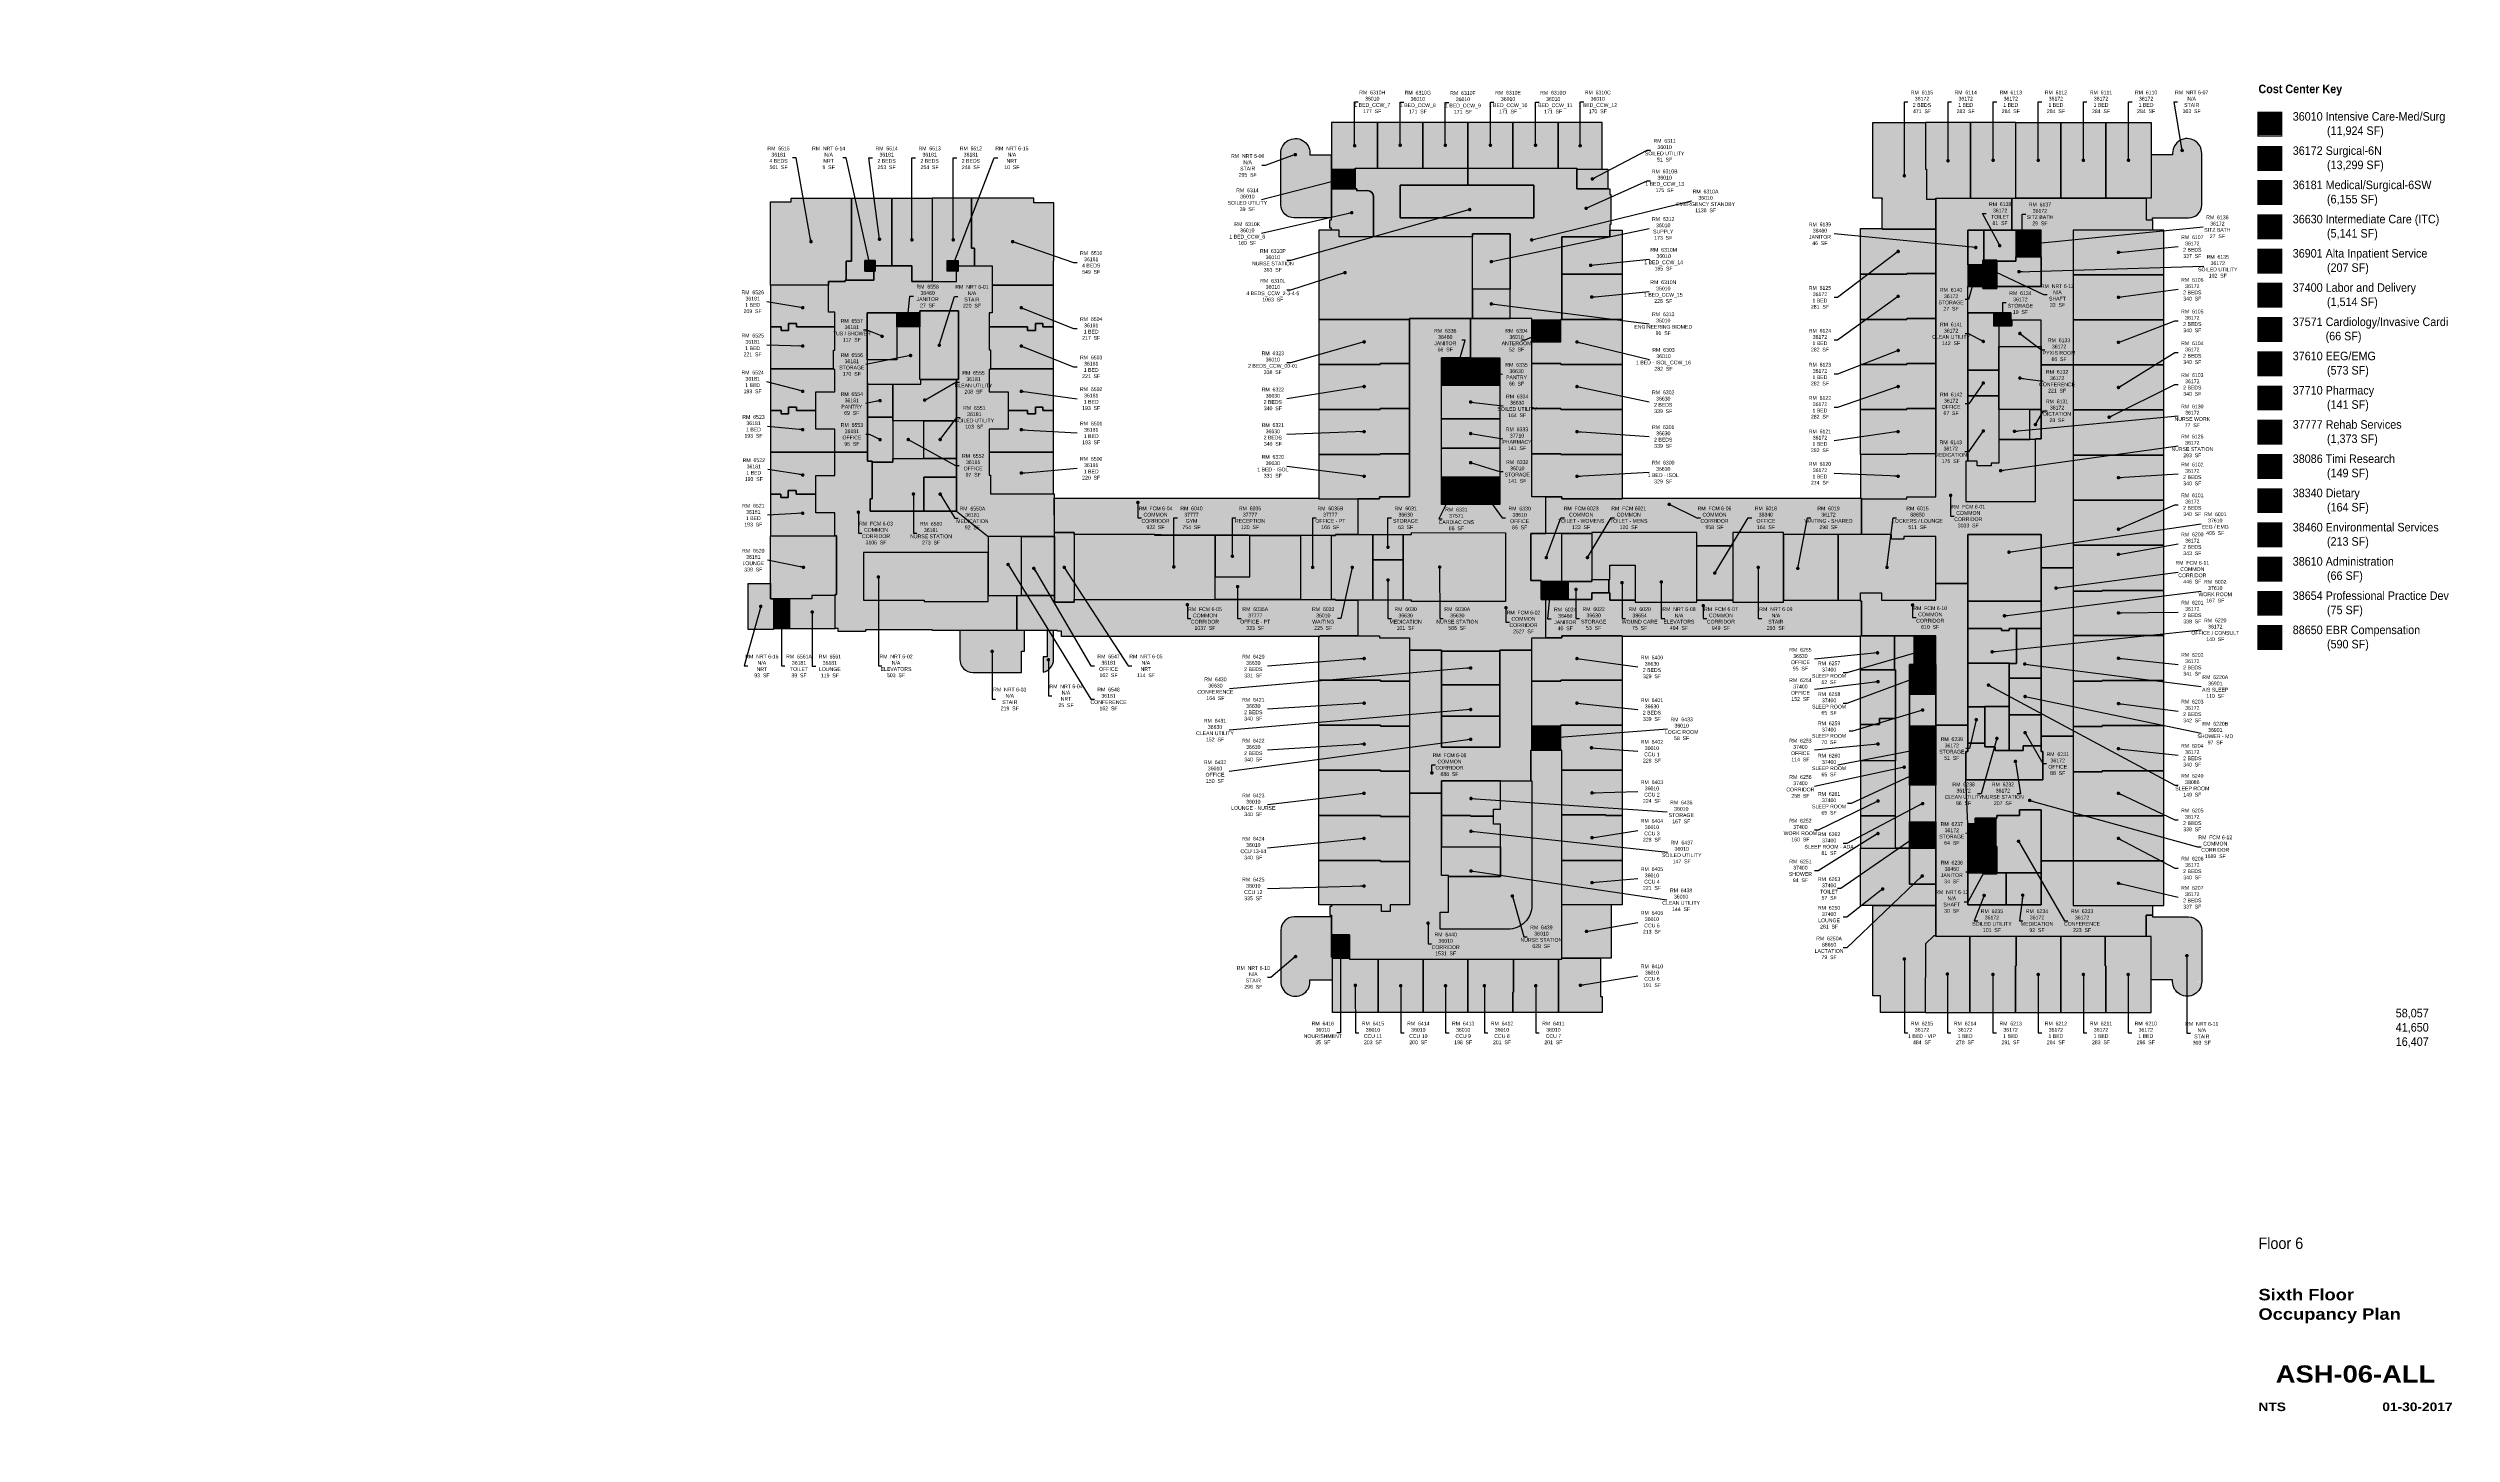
# Paper-space layout 'ALL' of a CAD drawing. Header units: inches. Extents: x 1.5 to 41, y 1 to 23.8.
# The model-space entities are those that its viewports show. They can reach past a viewport. Long polylines and large blocks are cut down to what shows.
import ezdxf
from ezdxf.enums import TextEntityAlignment as Align

# ---------------------------------------------------------------- set-up
doc = ezdxf.new("R2010")
doc.units = ezdxf.units.IN
doc.header["$MEASUREMENT"] = 0
doc.layers.get('Defpoints').update_dxf_attribs({"color": 31})
for name, color, linetype in [('0-LABEL', 3, 'Continuous'), ('1-NRT', 200, 'Continuous'), ('1-NRT-PTN', 253, 'Continuous'), ('3-FCM', 190, 'Continuous'), ('3-FCM-PTN', 9, 'Continuous'), ('4-OCC', 6, 'Continuous'), ('4-OCC-PTN', 95, 'Continuous'), ('T-5', 5, 'Continuous'), ('T-8', 8, 'Continuous')]:
    doc.layers.add(name, color=color, linetype=linetype)
doc.layers.get('Defpoints').freeze()
doc.styles.add('Arial90', font='arial.ttf', dxfattribs={"width": 0.9})
doc.styles.add('ArialBlack', font='')
doc.styles.add('ArialBold90', font='arialbd.ttf', dxfattribs={"width": 0.9})
doc.styles.add('ArialN', font='ARIALN.TTF')
doc.styles.get('ArialBlack').set_extended_font_data('Arial Black')
doc.dimstyles.new('AB-195', dxfattribs={"dimscale": 195, "dimtxt": 0.070312, "dimasz": 0.0625, "dimexe": 0.0625, "dimexo": 0.125, "dimgap": 0.25, "dimtad": 0, "dimdec": 4, "dimrnd": 0.0625, "dimzin": 0, "dimdsep": 46, "dimlunit": 4, "dimtxsty": 'ArialN', "dimblk": 'ARCHTICK', "dimcen": 0.0625, "dimclrd": 256, "dimclre": 256, "dimclrt": 256, "dimadec": 0, "dimazin": 0, "dimtfac": 1, "dimtdec": 4, "dimtofl": 0, "dimtmove": 2, "dimatfit": 3, "dimldrblk": 'DOT', "dimfxl": 0, "dimfrac": 2, "dimtolj": 1, "dimtzin": 0, "dimlwd": -1, "dimlwe": -1, "dimarcsym": 0})

# ---------------------------------------------------------------- blocks, each defined once
blk = doc.blocks.new('sheettext_30x42_occ')
at = {"style": 'Arial90', "width": 0.9}
for tag, p in [('INTERIORGROSS', (2.797, 6.845)), ('USEABLE', (2.797, 6.611)), ('COMMON', (2.797, 6.376))]:
    blk.add_attdef(tag, text='', height=0.141, dxfattribs=at).set_placement(p, align=Align.RIGHT)
blk.add_attdef('FLOOR', text='', height=0.188, dxfattribs=at).set_placement((0, 3.227), align=Align.TOP_LEFT)
at = {"layer": 'T-8', "style": 'ArialBlack'}
for tag, p, height in [('TITLE_1', (0, 2.195), 0.188), ('TITLE_2', (0, 1.876), 0.188), ('SCALE', (0, 0.375), 0.141)]:
    blk.add_attdef(tag, p, '', height=height, dxfattribs=at)
blk.add_attdef('DWG#', text='', height=0.281, dxfattribs=at).set_placement((1.594, 1.126), align=Align.TOP_CENTER)
blk.add_attdef('DATE', text='', height=0.141, dxfattribs=at).set_placement((3.188, 0.375), align=Align.RIGHT)
blk = doc.blocks.new('_ArchTick')
at = {"const_width": 0.15}
blk.add_lwpolyline([(-0.5, -0.5), (0.5, 0.5)], dxfattribs=at)
blk = doc.blocks.new('_Dot')
at = {"lineweight": -2}
blk.add_line((-0.5, 0), (-1, 0), dxfattribs=at)
at = {"const_width": 0.5}
blk.add_lwpolyline([(-0.25, 0, 1), (0.25, 0, 1)], format="xyb", close=True, dxfattribs=at)

msp = doc.modelspace()

# ---------------------------------------------------------------- hatches: boundary and pattern name
at = {"layer": '1-NRT-PTN'}
h = msp.add_hatch(color=256, dxfattribs=at)
edge = h.paths.add_edge_path()
edge.add_line((4646, 4410), (4516, 4410))
edge.add_arc((4516, 4455.5), 45.5, 180, 270, ccw=False)
edge.add_line((4470.5, 4455.5), (4470.5, 4633.4))
edge.add_arc((4520.9, 4634.3), 50.4, -0.00001, 180.92829, ccw=False)
edge.add_line((4571.3, 4634.2), (4571.3, 4627.7))
edge.add_line((4571.3, 4627.7), (4646, 4627.7))
edge.add_line((4646, 4627.7), (4646, 4410))
h = msp.add_hatch(color=256, dxfattribs=at)
edge = h.paths.add_edge_path()
edge.add_line((7485.5, 4410), (7610, 4410))
edge.add_arc((7610, 4455.5), 45.5, 270, 360)
edge.add_line((7655.5, 4455.5), (7655.5, 4633.4))
edge.add_arc((7605.1, 4634.3), 50.4, 359.07171, 540.00001)
edge.add_line((7554.8, 4634.2), (7554.8, 4627.7))
edge.add_line((7554.8, 4627.7), (7480, 4627.7))
edge.add_line((7480, 4627.7), (7480, 4478.2))
edge.add_line((7480, 4478.2), (7463.7, 4478.2))
edge.add_line((7463.7, 4478.2), (7463.7, 4403.5))
edge.add_line((7463.7, 4403.5), (7485.5, 4403.5))
edge.add_line((7485.5, 4403.5), (7485.5, 4410))
for points in [[(3031.9, 4263.2), (3067.8, 4263.2), (3067.8, 4226.2), (3031.9, 4226.2)], [(3316.9, 4263.2), (3354.9, 4263.2), (3354.9, 4226.2), (3316.9, 4226.2)], [(6947, 4166.2), (6898.2, 4166.2), (6898.2, 4263.7), (6947, 4263.7)], [(3355.8, 4026.5), (3355.8, 3851), (3222.5, 3851), (3222.5, 4088.2), (3355.8, 4088.2)], [(3458.8, 3253), (3027.5, 3253), (3027.5, 3087.2), (3237.3, 3087.2), (3237.3, 3082.8), (3458.8, 3082.8)], [(3687.3, 3321.2), (3755.5, 3321.2), (3755.5, 3080.7), (3687.3, 3080.7)], [(5908.8, 3080.7), (5908.8, 3321.2), (5546.3, 3321.2), (5546.3, 3158.7), (5608, 3158.7), (5608, 3208.7), (5696, 3208.7), (5696, 3080.7)], [(6033.8, 3321.2), (6033.8, 3165.2), (6033.8, 3080.7), (6209.3, 3080.7), (6209.3, 3321.2)], [(2627.8, 3145.7), (2705.8, 3145.7), (2705.8, 3092.1), (2715.5, 3092.1), (2715.5, 2986.5), (2627.8, 2986.5)], [(6947, 2141.5), (6901.5, 2141.5), (6901.5, 2235.7), (6947, 2235.7)]]:
    msp.add_hatch(color=256, dxfattribs=at).paths.add_polyline_path(points)
h = msp.add_hatch(color=256, dxfattribs=at)
edge = h.paths.add_edge_path()
edge.add_line((3405.5, 2837.5), (3574, 2837.5))
edge.add_line((3574, 2837.5), (3574, 2911))
edge.add_line((3574, 2911), (3584, 2911))
edge.add_line((3584, 2911), (3584, 2983.2))
edge.add_line((3584, 2983.2), (3360, 2983.2))
edge.add_line((3360, 2983.2), (3360, 2976.7))
edge.add_line((3360, 2976.7), (3360, 2913))
edge.add_line((3360, 2913), (3360, 2883))
edge.add_arc((3405.5, 2883), 45.5, 179.99992, 270)
h = msp.add_hatch(color=256, dxfattribs=at)
edge = h.paths.add_edge_path()
edge.add_line((3684.5, 2883), (3684.5, 2983.2))
edge.add_line((3684.5, 2983.2), (3662.5, 2983.2))
edge.add_line((3662.5, 2983.2), (3662.5, 2892))
edge.add_line((3662.5, 2892), (3648.5, 2892))
edge.add_line((3648.5, 2892), (3648.5, 2838.5))
edge.add_arc((3639, 2883), 45.5, 282.05152, 360)
h = msp.add_hatch(color=256, dxfattribs=at)
edge = h.paths.add_edge_path()
edge.add_line((7485.5, 1992), (7610, 1992))
edge.add_arc((7610, 1946.5), 45.5, 0, 90, ccw=False)
edge.add_line((7655.5, 1946.5), (7655.5, 1768.6))
edge.add_arc((7605.1, 1767.7), 50.4, -180.00001, 0.92829, ccw=False)
edge.add_line((7554.8, 1767.7), (7554.8, 1774.2))
edge.add_line((7554.8, 1774.2), (7480, 1774.2))
edge.add_line((7480, 1774.2), (7480, 1924))
edge.add_line((7480, 1924), (7463.7, 1924))
edge.add_line((7463.7, 1924), (7463.7, 1998.5))
edge.add_line((7463.7, 1998.5), (7485.5, 1998.5))
edge.add_line((7485.5, 1998.5), (7485.5, 1992))
h = msp.add_hatch(color=256, dxfattribs=at)
edge = h.paths.add_edge_path()
edge.add_line((4646, 1992), (4516, 1992))
edge.add_arc((4516, 1946.5), 45.5, 90, 180)
edge.add_line((4470.5, 1946.5), (4470.5, 1768.6))
edge.add_arc((4520.9, 1767.7), 50.4, 179.07171, 360.00001)
edge.add_line((4571.3, 1767.7), (4571.3, 1774.2))
edge.add_line((4571.3, 1774.2), (4649.2, 1774.2))
edge.add_line((4649.2, 1774.2), (4649.2, 1852.2))
edge.add_line((4649.2, 1852.2), (4646, 1852.2))
edge.add_line((4646, 1852.2), (4646, 1992))
at = {"layer": '3-FCM-PTN'}
for points in [[(6479, 3438.2), (6635, 3438.2), (6635, 3444.7), (6735.8, 3444.7), (6735.8, 4478.2), (6999, 4478.2), (6999, 4367.7), (6846.2, 4367.7), (6846.2, 4172.7), (6898.2, 4172.7), (6898.2, 4166.2), (6947, 4166.2), (6947, 4172.7), (7099.8, 4172.7), (7099.8, 4367.7), (6999, 4367.7), (6999, 4478.2), (7463.7, 4478.2), (7463.7, 4403.5), (7485.5, 4403.5), (7485.5, 4368), (7210.2, 4368), (7210.2, 3901.5), (7099.8, 3901.5), (7099.8, 4055.7), (6995.8, 4055.7), (6995.8, 4081.7), (6846.2, 4081.7), (6846.2, 3568.2), (6839.8, 3568.2), (6839.8, 3428.5), (7080.3, 3428.5), (7080.3, 3646.2), (7099.8, 3646.2), (7099.8, 3901.5), (7210.2, 3901.5), (7210.2, 3199.2), (7099.8, 3199.2), (7099.8, 3314.7), (6846.2, 3314.7), (6846.2, 3145.7), (6735.8, 3145.7), (6735.8, 3308.2), (6625.3, 3308.2), (6625.3, 3298.5), (6583, 3298.5), (6583, 3314.7), (6479, 3314.7)], [(2927.8, 4083.4), (2906, 4083.4), (2906, 4190.2), (2964, 4190.2), (2964, 4194.2), (3062.9, 4194.2), (3062.9, 4226.2), (3067.8, 4226.2), (3067.8, 4244.2), (3193.8, 4244.2), (3193.8, 4190.2), (3348.9, 4190.2), (3348.9, 4226.2), (3354.9, 4226.2), (3354.9, 4244.2), (3471.8, 4244.2), (3471.8, 4081.7), (3462, 4081.7), (3462, 3953.4), (3466.3, 3953.4), (3466.3, 3885.1), (3462, 3885.1), (3462, 3808.7), (3528, 3808.7), (3528, 3678.7), (3462, 3678.7), (3462, 3519.5), (3466.3, 3519.5), (3466.3, 3455.5), (3687, 3455.5), (3687, 3307.5), (3458.8, 3307.5), (3458.8, 3253), (3027.5, 3253), (3027.5, 3087.2), (3237.3, 3087.2), (3237.3, 3082.8), (3458.8, 3082.8), (3458.8, 3103.5), (3557.2, 3103.5), (3557.2, 2983.2), (3265.3, 2983.2), (3265.3, 2985.3), (3033.8, 2985.3), (3033.8, 2979), (2939.8, 2979), (2939.8, 2989.7), (2928.8, 2989.7), (2928.8, 3106.7), (2933.3, 3106.7), (2933.3, 3310.2), (2927.8, 3310.2), (2927.8, 3389.3), (2861.8, 3389.3), (2861.8, 3519), (2927.8, 3519), (2927.8, 3599.1), (3040.5, 3599.1), (3040.5, 3568.2), (3056.8, 3568.2), (3056.8, 3438.2), (3050.3, 3438.2), (3050.3, 3396), (3349.3, 3396), (3349.3, 3578), (3349.3, 3851), (3355.8, 3851), (3355.8, 4088.2), (3222.5, 4088.2), (3222.5, 4082.2), (3040, 4082.2), (3040.5, 3599.1), (2927.8, 3599.1), (2927.8, 3678.7), (2861.8, 3678.7), (2861.8, 3808.7), (2927.8, 3808.7), (2927.8, 3885.1), (2923.5, 3885.1), (2923.5, 3952.9), (2927.8, 3952.9)], [(5338.3, 2915), (5338.3, 2957.2), (5387, 2957.2), (5387, 3090.5), (5370.8, 3090.5), (5370.8, 3155.5), (5335, 3155.5), (5335, 3318), (5387, 3318), (5387, 3444.7), (5338.3, 3444.7), (5338.3, 4062.2), (5127, 4062.2), (5127, 3925.7), (5227.8, 3925.7), (5227.8, 3418.7), (5026.3, 3418.7), (5026.3, 3925.7), (5127, 3925.7), (5127, 4062.2), (4915.8, 4062.2), (4915.8, 3444.7), (4811.8, 3444.7), (4811.8, 3438.2), (4737, 3438.2), (4737, 3314.7), (4922.3, 3314.7), (4922.3, 3321.2), (5247.8, 3321.1), (5247.8, 3082.6), (4922.3, 3082.6), (4922.3, 3087.2), (4737, 3087.2), (4737, 2963.7), (4811.8, 2963.7), (4811.8, 2957.2), (4915.8, 2957.2), (4915.8, 2915), (5026.3, 2915), (5026.3, 2911.7), (5227.8, 2911.7), (5227.8, 2915)], [(4737, 3314.7), (4659, 3314.7), (4659, 3311.5), (3755.5, 3314.7), (3755.5, 3321.2), (3687.3, 3321.2), (3687, 3440.5), (4601.5, 3440.5), (4601.5, 3438.2), (4737, 3438.2)], [(5387, 3318), (5387, 3444.7), (5442.3, 3444.7), (5442.3, 3438.2), (5651, 3438.2), (5651, 3440.5), (6479, 3440.5), (6479, 3314.7), (6209.3, 3314.7), (6209.3, 3321.2), (6033.8, 3321.2), (6033.8, 3275.7), (5908.8, 3275.7), (5908.8, 3321.2), (5546.3, 3321.2), (5546.3, 3318)], [(5370.8, 3152.2), (5442.3, 3152.2), (5442.3, 3318), (5335, 3318), (5335, 3155.5), (5370.8, 3155.5)], [(5546.3, 3318), (5442.3, 3318), (5442.3, 3152.2), (5546.3, 3152.2)], [(7099.8, 3199.2), (7210.2, 3199.2), (7210.2, 2617.5), (7099.8, 2617.5)], [(4737, 3087.2), (4737, 2963.7), (4605.5, 2963.7), (4605.5, 2961.5), (4601.5, 2961.5), (3712, 2961.5), (3712, 2980), (3697.5, 2980), (3697.5, 2983.2), (3557.2, 2983.2), (3557.2, 3103.5), (3687.3, 3103.5), (3687.3, 3080.7), (3755.5, 3080.7), (3755.5, 3090.5), (4659, 3090.5), (4659, 3087.2)], [(5387, 2957.2), (5387, 3090.5), (5546.3, 3090.5), (5546.3, 3113.2), (5608, 3113.2), (5608, 3087.2), (5696, 3087.2), (5696, 3080.7), (5908.8, 3080.7), (5908.8, 3087.2), (6033.8, 3087.2), (6033.8, 3080.7), (6209.3, 3080.7), (6209.3, 3087.2), (6475.8, 3087.2), (6475.8, 3084), (6479, 3084), (6479, 2963.7), (6475, 2963.7), (6475, 2961.5), (5651, 2961.5), (5651, 2963.7), (5442.3, 2963.7), (5442.3, 2957.2)], [(6735.8, 3145.7), (6846.2, 3145.7), (6846.2, 2655), (6735.8, 2655), (6735.8, 2963.7), (6479, 2963.7), (6479, 3084), (6475.8, 3084), (6475.8, 3113.2), (6547.3, 3113.2), (6547.3, 3087.2), (6735.8, 3087.2)], [(5026.3, 2911.7), (5026.3, 2915), (4915.8, 2915), (4914.9, 2420), (5026.3, 2420), (5026.3, 2463), (5335.2, 2463), (5335.2, 2569.3), (5338.3, 2569.3), (5338.3, 2915), (5227.8, 2915), (5227.8, 2579), (5026.3, 2579)], [(6735.8, 2655), (6846.2, 2655), (6846.2, 2564), (6839.8, 2564), (6839.8, 2466.5), (7106.3, 2466.5), (7106.3, 2564), (7099.8, 2564), (7099.8, 2617.5), (7210.2, 2617.5), (7210.2, 2185.5), (7099.8, 2185.5), (7099.8, 2362.5), (7025, 2362.5), (7025, 2343), (6947, 2343), (6947, 2333.2), (6872.3, 2333.2), (6872.3, 2313.7), (6846.2, 2313.7), (6846.2, 2034.2), (7099.8, 2034.2), (7099.8, 2185.5), (7210.2, 2185.5), (7210.2, 2031), (7485.5, 2031), (7485.5, 1998.5), (7463.7, 1998.5), (7463.7, 1924), (6735.8, 1924)]]:
    msp.add_hatch(color=256, dxfattribs=at).paths.add_polyline_path(points)
at = {"layer": '4-OCC-PTN'}
for color, points in [(17, [(4805.3, 4582.2), (4805.3, 4740.5), (4646, 4740.5), (4646, 4579), (4727.3, 4579), (4727.3, 4582.2)]), (17, [(4961.3, 4582.2), (4961.3, 4740.5), (4805.3, 4740.5), (4805.3, 4582.2)]), (17, [(5117.3, 4582.2), (5117.3, 4740.5), (4961.3, 4740.5), (4961.3, 4582.2)]), (17, [(5273.3, 4582.2), (5273.3, 4740.5), (5117.3, 4740.5), (5117.3, 4582.2)]), (17, [(5429.3, 4582.2), (5429.3, 4740.5), (5273.3, 4740.5), (5273.3, 4582.2)]), (17, [(5429.3, 4582.2), (5494.3, 4582.2), (5494.3, 4579), (5582, 4579), (5582, 4740.5), (5429.3, 4740.5)]), (44, [(6550.5, 4475), (6550.5, 4478.2), (6518, 4478.2), (6518, 4740.5), (6700, 4740.5), (6700, 4579), (6703.3, 4579), (6703.3, 4475), (6735.8, 4475), (6735.8, 4371), (6618.8, 4371), (6550.5, 4371), (6550.5, 4475), (6550.5, 4478.2)]), (44, [(6856, 4478.2), (6856, 4740.5), (6700, 4740.5), (6700, 4579), (6703.3, 4579), (6703.3, 4475), (6735.8, 4475), (6735.8, 4478.2)]), (44, [(6856, 4478.2), (7012, 4478.2), (7012, 4740.5), (6856, 4740.5)]), (44, [(7012, 4740.5), (7168, 4740.5), (7168, 4478.2), (7012, 4478.2)]), (44, [(7168, 4740.5), (7324, 4740.5), (7324, 4478.2), (7168, 4478.2)]), (44, [(7324, 4740.5), (7480, 4740.5), (7480, 4478.2), (7324, 4478.2)]), (17, [(4727.3, 4510.7), (4646, 4510.7), (4646, 4579), (4727.3, 4579)]), (17, [(5601.5, 4510.7), (5494.3, 4510.7), (5494.3, 4579), (5601.5, 4579)]), (17, [(5345.3, 4410.2), (4883.3, 4410.2), (4883.3, 4523.5), (5345.3, 4523.5)]), (30, [(2985.3, 4478.2), (2985.3, 4260.2), (2967.3, 4260.2), (2967.3, 4194.2), (2964, 4194.2), (2964, 4190.2), (2906, 4190.2), (2906, 4177.6), (2827.6, 4177.6), (2705.8, 4177.6), (2705.8, 4257.2), (2705.8, 4465.2), (2777.3, 4465.2), (2777.3, 4478.2)]), (30, [(3124.8, 4478.2), (3124.8, 4244.2), (3067.8, 4244.2), (3067.8, 4263.2), (3031.9, 4263.2), (3031.9, 4226.2), (3062.9, 4226.2), (3062.9, 4194.2), (2967.3, 4194.2), (2967.3, 4260.2), (2985.3, 4260.2), (2985.3, 4478.2)]), (30, [(3264.6, 4478.2), (3264.6, 4257.2), (3264.6, 4190.2), (3193.8, 4190.2), (3193.8, 4244.2), (3124.8, 4244.2), (3124.8, 4478.2)]), (30, [(3410.5, 4305.7), (3400.5, 4305.7), (3400.5, 4478.2), (3264.6, 4478.2), (3264.6, 4190.2), (3348.9, 4190.2), (3348.9, 4226.2), (3316.9, 4226.2), (3316.9, 4263.2), (3354.9, 4263.2), (3354.9, 4244.2), (3410.5, 4244.2)]), (30, [(3400.5, 4305.7), (3410.5, 4305.7), (3410.5, 4244.2), (3471.8, 4244.2), (3471.8, 4177.6), (3684, 4177.6), (3684, 4260.5), (3685.6, 4260.5), (3685.4, 4462), (3615.8, 4462), (3615.8, 4478.2), (3400.5, 4478.2)]), (17, [(5133.5, 4345), (4672, 4345), (4672, 4367.7), (4601.5, 4367.7), (4601.5, 4059), (4915.8, 4059), (4915.8, 4062.2), (5133.5, 4062.2)]), (17, [(5263.5, 4163), (5133.5, 4163), (5133.5, 4354.7), (5263.5, 4354.7)]), (17, [(5608, 4345), (5608, 4367.7), (5651, 4367.7), (5651, 4215), (5442.3, 4215), (5442.3, 4345)]), (44, [(6475, 4215), (6475, 4373), (6550.5, 4373), (6550.5, 4371), (6735.8, 4371), (6735.8, 4218.2), (6635, 4218.2), (6635, 4215)]), (201, [(6846.2, 4367.7), (6901.5, 4367.7), (6901.5, 4263.7), (6898.2, 4263.7), (6898.2, 4247.5), (6846.2, 4247.5)]), (44, [(6901.5, 4367.7), (7012, 4367.7), (7012, 4260.5), (6947, 4260.5), (6947, 4263.7), (6901.5, 4263.7)]), (44, [(7012, 4275.1), (7057.5, 4275.1), (7057.5, 4367.7), (7012, 4367.7)]), (44, [(7099.8, 4367.7), (7057.5, 4367.7), (7057.5, 4275.1), (7099.8, 4275.1)]), (44, [(7210.2, 4213.5), (7524.5, 4213.5), (7524.5, 4368), (7524.5, 4368), (7210.2, 4368)]), (44, [(6846.2, 4172.7), (6898.2, 4172.7), (6898.2, 4247.5), (6846.2, 4247.5)]), (44, [(7012, 4260.5), (7012, 4275.1), (7099.8, 4275.1), (7099.8, 4172.7), (6947, 4172.7), (6947, 4260.5)]), (30, [(2906, 4177.6), (2705.8, 4177.6), (2705.8, 4033), (2742.3, 4033), (2742.3, 4021), (2767.7, 4021), (2767.7, 4045), (2794.9, 4045), (2794.9, 4033), (2927.8, 4033), (2927.8, 4083.4), (2906, 4083.4)]), (30, [(3462, 4033), (3594.8, 4033), (3594.8, 4021), (3622.1, 4021), (3622.1, 4045), (3647.4, 4045), (3647.4, 4033), (3684, 4033), (3684, 4177.6), (3471.8, 4177.6), (3471.8, 4081.7), (3462, 4081.7)]), (17, [(5133.5, 4062.2), (5263.5, 4062.2), (5263.5, 4163), (5133.5, 4163)]), (17, [(5442.3, 4215), (5651, 4215), (5651, 4059), (5442.3, 4059)]), (44, [(6475, 4059), (6475, 4215), (6635, 4215), (6635, 4218.2), (6735.8, 4218.2), (6735.8, 4062.2), (6635, 4062.2), (6635, 4059)]), (44, [(7524.5, 4213.5), (7210.2, 4213.5), (7210.2, 4057.5), (7524.5, 4057.5)]), (30, [(3142.9, 3918.6), (3040, 3918.6), (3040, 4082.2), (3142.9, 4082.2)]), (201, [(3142.9, 4033.2), (3142.9, 4082.2), (3222.5, 4082.2), (3222.5, 4033.2)]), (44, [(6846.2, 4081.7), (6935.6, 4081.7), (6935.6, 4036.2), (6953.5, 4036.2), (6953.5, 3883.5), (6846.2, 3883.5)]), (44, [(6995.8, 4081.7), (6935.6, 4081.7), (6935.6, 4036.2), (6999, 4036.2), (6999, 4055.7), (6995.8, 4055.7)]), (30, [(2927.8, 4033), (2794.9, 4033), (2794.9, 4045), (2767.7, 4045), (2767.7, 4021), (2742.3, 4021), (2742.3, 4033), (2705.8, 4033), (2705.8, 3888.4), (2923.5, 3888.4), (2923.5, 3952.9), (2927.8, 3952.9)]), (30, [(3040, 3918.6), (3040, 3834.7), (3225.8, 3834.7), (3225.8, 3851), (3222.5, 3851), (3222.5, 4033.2), (3142.9, 4033.2), (3142.9, 3918.6)]), (30, [(3471.1, 3888.4), (3684, 3888.4), (3684, 4033), (3647.4, 4033), (3647.4, 4045), (3622.1, 4045), (3622.1, 4021), (3594.8, 4021), (3594.8, 4033), (3462, 4033), (3462, 3953.4), (3466.3, 3953.4), (3466.3, 3888.4)]), (17, [(4915.8, 4059), (4601.5, 4059), (4601.5, 3903), (4814.5, 3903), (4814.5, 3906.2), (4915.8, 3906.2)]), (17, [(5338.3, 3981), (5439, 3981), (5439, 4059), (5651, 4059), (5651, 3903), (5439, 3903), (5439, 3906.2), (5338.3, 3906.2)]), (17, [(5338.3, 4055.7), (5338.3, 3981), (5439, 3981), (5439, 4055.7)]), (44, [(6475, 3903), (6475, 4059), (6635, 4059), (6635, 4062.2), (6735.8, 4062.2), (6735.8, 3906.2), (6635, 3906.2), (6635, 3903)]), (44, [(7099.8, 3964.7), (7099.8, 4055.7), (6999, 4055.7), (6999, 4036.2), (6953.5, 4036.2), (6953.5, 3964.7)]), (44, [(7524.5, 4057.5), (7210.2, 4057.5), (7210.2, 3901.5), (7524.5, 3901.5)]), (201, [(5026.3, 3925.7), (5026.3, 3831.5), (5127, 3831.5), (5127, 3925.7)]), (26, [(5227.8, 3831.5), (5127, 3831.5), (5127, 3925.7), (5227.8, 3925.7)]), (44, [(7099.8, 3747), (6953.5, 3747), (6953.5, 3964.7), (7099.8, 3964.7)]), (30, [(2923.5, 3885.1), (2923.5, 3888.4), (2705.8, 3888.4), (2705.8, 3743.7), (2742.3, 3743.7), (2742.3, 3731.7), (2767.7, 3731.7), (2767.7, 3755.7), (2794.9, 3755.7), (2794.9, 3743.7), (2861.8, 3743.7), (2861.8, 3808.7), (2927.8, 3808.7), (2927.8, 3885.1)]), (30, [(3125, 3721), (3040.5, 3721), (3040.5, 3834.7), (3128.3, 3834.7), (3128.3, 3721)]), (30, [(3128.3, 3708.5), (3128.3, 3834.7), (3225.8, 3834.7), (3225.8, 3851), (3349.3, 3851), (3349.3, 3708.5)]), (30, [(3462, 3808.7), (3528, 3808.7), (3528, 3743.7), (3594.8, 3743.7), (3594.8, 3731.7), (3622.1, 3731.7), (3622.1, 3755.7), (3647.4, 3755.7), (3647.4, 3743.7), (3684, 3743.7), (3684, 3888.4), (3466.3, 3888.4), (3466.3, 3885.1), (3462, 3885.1)]), (26, [(4915.8, 3750.2), (4915.8, 3906.2), (4814.5, 3906.2), (4814.5, 3903), (4601.5, 3903), (4601.5, 3747), (4814.5, 3747), (4814.5, 3750.2)]), (26, [(5227.8, 3714.5), (5026.3, 3714.5), (5026.3, 3831.5), (5227.8, 3831.5)]), (26, [(5338.3, 3906.2), (5439, 3906.2), (5439, 3903), (5651, 3903), (5651, 3747), (5439, 3747), (5439, 3750.2), (5338.3, 3750.2)]), (44, [(6475, 3747), (6475, 3903), (6635, 3903), (6635, 3906.2), (6735.8, 3906.2), (6735.8, 3750.2), (6635, 3750.2), (6635, 3747)]), (44, [(6953.5, 3794.1), (6846.2, 3794.1), (6846.2, 3883.5), (6953.5, 3883.5)]), (44, [(7524.5, 3901.5), (7210.2, 3901.5), (7210.2, 3745.5), (7524.5, 3745.5)]), (30, [(2861.8, 3743.7), (2794.9, 3743.7), (2794.9, 3755.7), (2767.7, 3755.7), (2767.7, 3731.7), (2742.3, 3731.7), (2742.3, 3743.7), (2705.8, 3743.7), (2705.8, 3599.1), (2927.8, 3599.1), (2927.8, 3678.7), (2861.8, 3678.7)]), (30, [(3471.1, 3599.1), (3684, 3599.1), (3684, 3743.7), (3647.4, 3743.7), (3647.4, 3755.7), (3622.1, 3755.7), (3622.1, 3731.7), (3594.8, 3731.7), (3594.8, 3743.7), (3528, 3743.7), (3528, 3678.7), (3462, 3678.7), (3462, 3599.1)]), (26, [(4915.8, 3750.2), (4814.5, 3750.2), (4814.5, 3747), (4601.5, 3747), (4601.5, 3591), (4814.5, 3591), (4814.5, 3594.2), (4915.8, 3594.2)]), (26, [(5338.3, 3750.2), (5439, 3750.2), (5439, 3747), (5651, 3747), (5651, 3591), (5439, 3591), (5439, 3594.2), (5338.3, 3594.2)]), (44, [(6475, 3591), (6475, 3747), (6635, 3747), (6635, 3750.2), (6735.8, 3750.2), (6735.8, 3594.2), (6635, 3594.2), (6635, 3591)]), (44, [(6846.2, 3794.1), (6953.5, 3794.1), (6953.5, 3561.7), (6927.5, 3561.7), (6927.5, 3552), (6878.8, 3552), (6878.8, 3568.2), (6846.2, 3568.2)]), (44, [(6953.5, 3643), (7060.8, 3643), (7060.8, 3747), (6953.5, 3747)]), (44, [(7060.8, 3747), (7099.8, 3747), (7099.8, 3646.2), (7080.3, 3646.2), (7080.3, 3643), (7060.8, 3643)]), (44, [(7524.5, 3745.5), (7210.2, 3745.5), (7210.2, 3589.5), (7524.5, 3589.5)]), (30, [(3128.3, 3565), (3056.8, 3565), (3056.8, 3568.2), (3040.5, 3568.2), (3040.5, 3721), (3128.3, 3721)]), (30, [(3128.3, 3578), (3235.5, 3578), (3235.5, 3708.5), (3128.3, 3708.5)]), (30, [(3235.5, 3708.5), (3349.3, 3708.5), (3349.3, 3578), (3235.5, 3578)]), (77, [(5227.8, 3613.7), (5026.3, 3613.7), (5026.3, 3714.5), (5227.8, 3714.5)]), (30, [(2927.8, 3599.1), (2705.8, 3599.1), (2705.8, 3454.5), (2741.5, 3454.5), (2741.5, 3442.5), (2766.9, 3442.5), (2766.9, 3466.5), (2794.1, 3466.5), (2794.1, 3454.5), (2861.8, 3454.5), (2861.8, 3519), (2927.8, 3519)]), (30, [(3050.3, 3438.2), (3056.8, 3438.2), (3056.8, 3565), (3128.3, 3565), (3128.3, 3578), (3248.5, 3578), (3251.8, 3578), (3272.1, 3578), (3349.3, 3578), (3349.3, 3561.7), (3349.3, 3513), (3235.5, 3513), (3235.5, 3509.7), (3235.5, 3396), (3232.3, 3396), (3050.3, 3396)]), (30, [(3462, 3599.1), (3462, 3519.5), (3466.3, 3519.5), (3466.3, 3455.5), (3648.3, 3455.5), (3666.3, 3455.5), (3684, 3455.5), (3684, 3599.1)]), (26, [(4915.8, 3594.2), (4814.5, 3594.2), (4814.5, 3591), (4601.5, 3591), (4601.5, 3438.2), (4811.8, 3438.2), (4811.8, 3444.7), (4915.8, 3444.7)]), (17, [(5227.8, 3513), (5026.3, 3513), (5026.3, 3613.7), (5227.8, 3613.7)]), (26, [(5338.3, 3594.2), (5439, 3594.2), (5439, 3591), (5651, 3591), (5651, 3438.2), (5442.3, 3438.2), (5442.3, 3444.7), (5338.3, 3444.7)]), (44, [(6635, 3594.2), (6635, 3591), (6475, 3591), (6475, 3440.5), (6479, 3440.5), (6479, 3438.2), (6635, 3438.2), (6635, 3444.7), (6735.8, 3444.7), (6735.8, 3594.2)]), (44, [(6839.8, 3568.2), (6839.8, 3428.5), (7080.3, 3428.5), (7080.3, 3643), (6953.5, 3643), (6953.5, 3561.7), (6927.5, 3561.7), (6927.5, 3552), (6878.8, 3552), (6878.8, 3568.2)]), (44, [(7524.5, 3589.5), (7210.2, 3589.5), (7210.2, 3433.5), (7524.5, 3433.5)]), (30, [(3235.5, 3396), (3235.5, 3513), (3349.3, 3513), (3349.3, 3396)]), (40, [(5127, 3418.7), (5026.3, 3418.7), (5026.3, 3513), (5127, 3513)]), (31, [(5127, 3513), (5227.8, 3513), (5227.8, 3418.7), (5127, 3418.7)]), (30, [(2861.8, 3454.5), (2794.1, 3454.5), (2794.1, 3466.5), (2766.9, 3466.5), (2766.9, 3442.5), (2741.5, 3442.5), (2741.5, 3454.5), (2705.8, 3454.5), (2705.8, 3310.2), (2927.8, 3310.2), (2927.8, 3389.3), (2861.8, 3389.3)]), (44, [(7524.5, 3433.5), (7210.2, 3433.5), (7210.2, 3277.5), (7524.5, 3277.5)]), (30, [(2848.8, 3103.5), (2848.8, 3092.1), (2705.8, 3092.1), (2705.8, 3310.2), (2933.3, 3310.2), (2933.3, 3106.7), (2928.8, 3106.7), (2928.8, 3103.5)]), (30, [(3458.8, 3103.5), (3573, 3103.5), (3573, 3307.5), (3458.8, 3307.5)]), (30, [(3573, 3307.5), (3687.3, 3307.5), (3687.3, 3103.5), (3573, 3103.5)]), (246, [(3755.5, 3314.7), (3755.5, 3090.5), (4243, 3090.5), (4243, 3311.5), (4035, 3311.5), (4035, 3314.7)]), (246, [(4363, 3168), (4363, 3311.5), (4243, 3311.5), (4243, 3168)]), (246, [(4243, 3168), (4363, 3168), (4363, 3311.5), (4538, 3311.5), (4538, 3090.5), (4243, 3090.5)]), (246, [(4646, 3179), (4646, 3311.5), (4538, 3311.5), (4538, 3090.5), (4646, 3090.5)]), (17, [(4646, 3311.5), (4659, 3311.5), (4659, 3314.7), (4789, 3314.7), (4789, 3087.2), (4659, 3087.2), (4659, 3090.5), (4646, 3090.5)]), (26, [(4893, 3227), (4789, 3227), (4789, 3314.7), (4893, 3314.7)]), (26, [(4893, 3314.7), (4922.3, 3314.7), (4922.3, 3321.2), (5247.8, 3321.1), (5247.8, 3082.6), (4922.3, 3082.6), (4922.3, 3087.2), (4893, 3087.2)]), (50, [(6033.8, 3087.2), (5908.8, 3087.2), (5908.8, 3275.7), (6033.8, 3275.7)]), (44, [(6209.3, 3087.2), (6397.8, 3087.2), (6397.8, 3314.7), (6209.3, 3314.7)]), (20, [(6583, 3298.5), (6583, 3314.7), (6397.8, 3314.7), (6397.8, 3087.2), (6475.8, 3087.2), (6475.8, 3113.2), (6547.3, 3113.2), (6547.3, 3087.2), (6735.8, 3087.2), (6735.8, 3308.2), (6625.3, 3308.2), (6625.3, 3298.5)]), (18, [(7099.8, 3084), (6846.2, 3084), (6846.2, 3314.7), (7099.8, 3314.7)]), (44, [(7524.5, 3277.5), (7210.2, 3277.5), (7210.2, 3118.2), (7311, 3118.2), (7311, 3121.5), (7524.5, 3121.5)]), (26, [(4893, 3087.2), (4789, 3087.2), (4789, 3227), (4893, 3227)]), (105, [(5608, 3208.7), (5696, 3208.7), (5696, 3087.2), (5608, 3087.2), (5608, 3113.2), (5604.8, 3113.2), (5604.8, 3158.7), (5608, 3158.7)]), (30, [(2715.5, 2989.7), (2770.8, 2989.7), (2770.8, 3092.1), (2715.5, 3092.1)]), (30, [(2848.8, 3103.5), (2848.8, 3092.1), (2770.8, 3092.1), (2770.8, 2989.7), (2928.8, 2989.7), (2928.8, 3103.5)]), (201, [(5465, 3090.5), (5465, 3152.2), (5370.8, 3152.2), (5370.8, 3090.5)]), (26, [(5465, 3152.2), (5546.3, 3152.2), (5546.3, 3158.7), (5604.8, 3158.7), (5604.8, 3113.2), (5546.3, 3113.2), (5546.3, 3090.5), (5465, 3090.5)]), (18, [(6846.2, 2989.7), (6846.2, 3084), (7099.8, 3084), (7099.8, 2989.7), (6989.3, 2989.7), (6989.3, 2983.2), (6963.3, 2983.2), (6963.3, 2989.7)]), (44, [(7210.2, 2965.5), (7524.5, 2965.5), (7524.5, 3121.5), (7311, 3121.5), (7311, 3118.2), (7210.2, 3118.2)]), (26, [(4915.8, 2807.7), (4815, 2807.7), (4815, 2811), (4601.5, 2811), (4601.5, 2961.5), (4605.5, 2961.5), (4605.5, 2963.7), (4811.8, 2963.7), (4811.8, 2957.2), (4915.8, 2957.2)]), (26, [(5026.3, 2911.7), (5026.3, 2794.5), (5227.8, 2794.5), (5227.8, 2911.7)]), (26, [(5338.3, 2807.7), (5338.3, 2957.2), (5442.3, 2957.2), (5442.3, 2963.7), (5651, 2963.7), (5651, 2811), (5439, 2811), (5439, 2807.7)]), (26, [(6592.8, 2963.7), (6475, 2963.7), (6475, 2847.2), (6592.8, 2847.2)]), (109, [(6644.3, 2864.7), (6659.6, 2864.7), (6659.6, 2963.7), (6592.8, 2963.7), (6592.8, 2847.2), (6596.3, 2847.2), (6596.3, 2230), (6644.3, 2230)]), (109, [(6735.8, 2963.7), (6659.6, 2963.7), (6659.6, 2864.7), (6735.8, 2864.7)]), (44, [(6963.3, 2989.7), (6963.3, 2983.2), (6989.3, 2983.2), (6989.3, 2989.7), (7015, 2989.7), (7015, 2868.9), (6989.3, 2868.9), (6989.3, 2869.5), (6846.2, 2869.5), (6846.2, 2989.7)]), (12, [(7015, 2989.7), (7099.8, 2989.7), (7099.8, 2817.6), (6989.3, 2817.6), (6989.3, 2868.9), (7015, 2868.9)]), (44, [(7210.2, 2808), (7311, 2808), (7311, 2809.5), (7524.5, 2809.5), (7524.5, 2965.5), (7210.2, 2965.5)]), (109, [(6475, 2658), (6541, 2658), (6541, 2678), (6596.3, 2678), (6596.3, 2847.2), (6592.8, 2847.2), (6475, 2847.2)]), (109, [(6644.3, 2762.7), (6735.8, 2762.7), (6735.8, 2864.7), (6659.6, 2864.7), (6644.3, 2864.7)]), (233, [(6846.2, 2869.5), (6989.3, 2869.5), (6989.3, 2720), (6904.7, 2720), (6904.7, 2718.4), (6846.2, 2718.4)]), (26, [(4915.8, 2651.7), (4815, 2651.7), (4815, 2655), (4601.5, 2655), (4601.5, 2811), (4815, 2811), (4815, 2807.7), (4915.8, 2807.7)]), (26, [(5026.3, 2685.9), (5227.8, 2685.9), (5227.8, 2794.5), (5026.3, 2794.5)]), (26, [(5338.3, 2807.7), (5439, 2807.7), (5439, 2811), (5651, 2811), (5651, 2655), (5439, 2655), (5439, 2651.7), (5338.3, 2651.7)]), (109, [(6735.8, 2762.7), (6644.3, 2762.7), (6644.3, 2652), (6735.8, 2652)]), (12, [(6989.3, 2817.6), (7099.8, 2817.6), (7099.8, 2691), (6989.3, 2691)]), (44, [(7210.2, 2650.2), (7311, 2650.2), (7311, 2653.5), (7524.5, 2653.5), (7524.5, 2809.5), (7311, 2809.5), (7311, 2808), (7210.2, 2808)]), (17, [(5227.8, 2685.9), (5026.3, 2685.9), (5026.3, 2579), (5227.8, 2579)]), (109, [(6596.3, 2678), (6541, 2678), (6541, 2658), (6475, 2658), (6475, 2532), (6596.3, 2532)]), (44, [(6846.2, 2718.4), (6904.7, 2718.4), (6904.7, 2593.2), (6846.2, 2593.2)]), (44, [(6904.7, 2720), (6989.3, 2720), (6989.3, 2567.2), (6940.5, 2567.2), (6940.5, 2580.2), (6904.7, 2580.2)]), (44, [(6989.3, 2567.2), (6989.3, 2691), (7099.8, 2691), (7099.8, 2583.5), (7038, 2583.5), (7038, 2567.2)]), (26, [(4915.8, 2495.7), (4815, 2495.7), (4815, 2499), (4601.5, 2499), (4601.5, 2655), (4815, 2655), (4815, 2651.7), (4915.8, 2651.7)]), (17, [(5439, 2651.7), (5338.3, 2651.7), (5338.3, 2569.3), (5439, 2569.3)]), (17, [(5442.3, 2569.3), (5439, 2569.3), (5439, 2655), (5651, 2655), (5651, 2499), (5442.3, 2499)]), (109, [(6644.3, 2652), (6644.3, 2549.4), (6735.8, 2549.4), (6735.8, 2652)]), (44, [(6839.8, 2466.5), (6839.8, 2564), (6846.2, 2564), (6846.2, 2593.2), (6904.7, 2593.2), (6904.7, 2580.2), (6940.5, 2580.2), (6940.5, 2567.2), (7038, 2567.2), (7038, 2583.5), (7099.8, 2583.5), (7099.8, 2564), (7106.3, 2564), (7106.3, 2466.5)]), (44, [(7210.2, 2494.2), (7311, 2494.2), (7311, 2497.5), (7524.5, 2497.5), (7524.5, 2653.5), (7311, 2653.5), (7311, 2650.2), (7210.2, 2650.2)]), (17, [(4914.9, 2339.7), (4815, 2339.7), (4815, 2343), (4601.5, 2343), (4601.5, 2499), (4815, 2499), (4815, 2495.7), (4914.9, 2495.7)]), (17, [(5442.3, 2499), (5651, 2499), (5651, 2343), (5595, 2343), (5595, 2344.7), (5442.3, 2344.7)]), (109, [(6596.3, 2532), (6475, 2532), (6475, 2342), (6596.3, 2342)]), (109, [(6735.8, 2549.4), (6644.3, 2549.4), (6644.3, 2447.4), (6735.8, 2447.4)]), (44, [(7210.2, 2341.5), (7524.5, 2341.5), (7524.5, 2497.5), (7311, 2497.5), (7311, 2494.2), (7210.2, 2494.2)]), (17, [(5026.3, 2463), (5026.3, 2342.5), (5127, 2342.5), (5127, 2340), (5206, 2340), (5206, 2364.3), (5230, 2364.3), (5230, 2463)]), (109, [(6644.3, 2320.4), (6735.8, 2320.4), (6735.8, 2447.4), (6644.3, 2447.4)]), (17, [(4914.9, 2183.7), (4815, 2183.7), (4815, 2187), (4601.5, 2187), (4601.5, 2343), (4815, 2343), (4815, 2339.7), (4914.9, 2339.7)]), (17, [(5026.3, 2234), (5229.9, 2234), (5229.9, 2312.8), (5206, 2312.8), (5206, 2340), (5127, 2340), (5127, 2342.5), (5026.3, 2342.5)]), (17, [(5442.3, 2344.7), (5595, 2344.7), (5595, 2343), (5651, 2343), (5651, 2187), (5442.3, 2187)]), (109, [(6596.3, 2342), (6475, 2342), (6475, 2230), (6596.3, 2230)]), (44, [(6872.3, 2313.7), (6872.3, 2333.2), (6943.8, 2333.2), (6943.8, 2235.7), (6901.5, 2235.7), (6901.5, 2232.5), (6846.2, 2232.5), (6846.2, 2313.7)]), (44, [(6947, 2343), (7025, 2343), (7025, 2362.5), (7099.8, 2362.5), (7099.8, 2144.7), (6947, 2144.7), (6947, 2235.7), (6943.8, 2235.7), (6943.8, 2333.2), (6947, 2333.2)]), (44, [(7210.2, 2185.5), (7524.5, 2185.5), (7524.5, 2341.5), (7210.2, 2341.5)]), (109, [(6735.8, 2230), (6735.8, 2320.4), (6644.3, 2320.4), (6644.3, 2230)]), (17, [(4914.9, 2183.7), (4914.9, 2034.2), (4848.2, 2034.2), (4848.2, 2010.3), (4818.3, 2010.3), (4818.3, 2034.2), (4601.5, 2034.2), (4601.5, 2187), (4815, 2187), (4815, 2183.7)]), (17, [(5229.9, 2131.9), (5050, 2131.9), (5050, 2135.1), (5026.3, 2135.1), (5026.3, 2234), (5229.9, 2234)]), (17, [(5442.3, 2187), (5651, 2187), (5651, 2034.2), (5442.3, 2034.2)]), (109, [(6735.8, 2105), (6735.8, 2031), (6475, 2031), (6475, 2230), (6644.3, 2230), (6644.3, 2105)]), (20, [(6644.3, 2230), (6735.8, 2230), (6735.8, 2105), (6644.3, 2105)]), (201, [(6901.5, 2144.7), (6846.2, 2144.7), (6846.2, 2232.5), (6901.5, 2232.5)]), (44, [(7210.2, 2031), (7524.5, 2031), (7524.5, 2185.5), (7210.2, 2185.5)]), (44, [(6846.2, 2144.7), (6901.5, 2144.7), (6901.5, 2141.5), (6947, 2141.5), (6947, 2144.7), (6979.5, 2144.7), (6979.5, 2034.2), (6846.2, 2034.2)]), (44, [(7099.8, 2034.2), (6979.5, 2034.2), (6979.5, 2144.7), (7099.8, 2144.7)]), (17, [(5613, 2034.3), (5613, 2034.2), (5613, 1849.4), (5442.3, 1849.4), (5442.3, 2034.2)]), (44, [(6518, 2031), (6735.8, 2031), (6735.8, 1927), (6728.5, 1927), (6700.5, 1899), (6700.5, 1782.6), (6698.5, 1782.6), (6698.5, 1661.5), (6544, 1661.5), (6544, 1719), (6518, 1719)]), (17, [(4707.8, 1930.2), (4646, 1930.2), (4646, 1852.2), (4649.2, 1852.2), (4649.2, 1849), (4707.8, 1849)]), (44, [(6853, 1661.5), (6853, 1924), (6735.8, 1924), (6735.8, 1927), (6728.5, 1927), (6700.5, 1899), (6700.5, 1782.6), (6698.5, 1782.6), (6698.5, 1661.5)]), (44, [(7011.8, 1661.5), (7011.8, 1823.1), (7013.5, 1823.1), (7013.5, 1924), (6853, 1924), (6853, 1661.5)]), (44, [(7168, 1661.5), (7168, 1924), (7013.5, 1924), (7013.5, 1823.1), (7011.8, 1823.1), (7011.8, 1661.5)]), (44, [(7324, 1661.5), (7324, 1823.1), (7321.9, 1823.1), (7321.9, 1924), (7168, 1924), (7168, 1661.5)]), (44, [(7321.9, 1924), (7321.9, 1823.1), (7324, 1823.1), (7324, 1661.5), (7480, 1661.5), (7480, 1924)]), (17, [(4807, 1845.7), (4807, 1661.5), (4649.2, 1661.5), (4649.2, 1745), (4649.2, 1849), (4707.8, 1849), (4707.8, 1845.7)]), (17, [(4963, 1846.1), (4963, 1661.5), (4807, 1661.5), (4807, 1846.1)]), (17, [(5117.3, 1846.1), (5117.3, 1661.5), (4963, 1661.5), (4963, 1846.1)]), (17, [(5275, 1846.1), (5275, 1732), (5273.3, 1732), (5273.3, 1661.5), (5117.3, 1661.5), (5117.3, 1846.1)]), (17, [(5431, 1846.1), (5431, 1661.5), (5273.3, 1661.5), (5273.3, 1732), (5275, 1732), (5275, 1846.1)]), (17, [(5431, 1846.1), (5442.3, 1846.1), (5442.3, 1849.4), (5576.2, 1849.4), (5576.2, 1717), (5582, 1717), (5582, 1661.5), (5431, 1661.5)])]:
    msp.add_hatch(color=color, dxfattribs=at).paths.add_polyline_path(points)
h = msp.add_hatch(color=17, dxfattribs=at)
edge = h.paths.add_edge_path()
edge.add_line((4770.6, 4504.3), (4733.8, 4504.2))
edge.add_line((4733.8, 4504.2), (4733.8, 4510.7))
edge.add_line((4733.8, 4510.7), (4727.3, 4510.7))
edge.add_line((4727.3, 4510.7), (4727.3, 4582.2))
edge.add_line((4727.3, 4582.2), (5117.2, 4582.2))
edge.add_line((5117.2, 4582.2), (5117.2, 4523.5))
edge.add_line((5117.2, 4523.5), (4883.3, 4523.5))
edge.add_line((4883.3, 4523.5), (4883.3, 4410.2))
edge.add_line((4883.3, 4410.2), (5345.3, 4410.2))
edge.add_line((5345.3, 4410.2), (5345.3, 4523.5))
edge.add_line((5345.3, 4523.5), (5117.3, 4523.5))
edge.add_line((5117.3, 4523.5), (5117.3, 4582.2))
edge.add_line((5117.3, 4582.2), (5494.3, 4582.2))
edge.add_line((5494.3, 4582.2), (5494.3, 4510.7))
edge.add_line((5494.3, 4510.7), (5608, 4510.7))
edge.add_line((5608, 4510.7), (5608, 4490.8))
edge.add_line((5608, 4490.8), (5612, 4490.8))
edge.add_line((5612, 4490.8), (5612, 4387.7))
edge.add_line((5612, 4387.7), (5608, 4387.7))
edge.add_line((5608, 4387.7), (5608, 4345))
edge.add_line((5608, 4345), (5442.3, 4345))
edge.add_line((5442.3, 4345), (5442.3, 4062.2))
edge.add_line((5442.3, 4062.2), (5439, 4059))
edge.add_line((5439, 4059), (5439, 4055.7))
edge.add_line((5439, 4055.7), (5338.3, 4055.7))
edge.add_line((5338.3, 4055.7), (5338.3, 4062.2))
edge.add_line((5338.3, 4062.2), (5263.5, 4062.2))
edge.add_line((5263.5, 4062.2), (5263.5, 4354.7))
edge.add_line((5263.5, 4354.7), (5133.5, 4354.7))
edge.add_line((5133.5, 4354.7), (5133.5, 4345))
edge.add_line((5133.5, 4345), (4790.7, 4345))
edge.add_line((4790.7, 4345), (4790.7, 4485.8))
edge.add_arc((4770.6, 4484.1), 20.2, 4.68223, 90)
edge.add_line((4770.6, 4504.3), (4770.6, 4504.3))
h = msp.add_hatch(color=17, dxfattribs=at)
edge = h.paths.add_edge_path()
edge.add_line((4672, 4345), (4672, 4367.7))
edge.add_line((4672, 4367.7), (4646, 4367.7))
edge.add_line((4646, 4367.7), (4646, 4374.2))
edge.add_line((4646, 4374.2), (4640.4, 4374.2))
edge.add_line((4640.4, 4374.2), (4640.4, 4403.5))
edge.add_line((4640.4, 4403.5), (4646, 4403.5))
edge.add_line((4646, 4403.5), (4646, 4510.7))
edge.add_line((4646, 4510.7), (4733.8, 4510.7))
edge.add_line((4733.8, 4510.7), (4733.8, 4504.2))
edge.add_line((4733.8, 4504.2), (4770.6, 4504.3))
edge.add_arc((4770.6, 4484.1), 20.2, 4.68223, 90.06667, ccw=False)
edge.add_line((4790.7, 4485.8), (4790.7, 4345))
edge.add_line((4790.7, 4345), (4672, 4345))
h = msp.add_hatch(color=17, dxfattribs=at)
edge = h.paths.add_edge_path()
edge.add_line((5026.3, 2420), (4914.9, 2420))
edge.add_line((4914.9, 2420), (4914.9, 2034.2))
edge.add_line((4914.9, 2034.2), (4848.2, 2034.2))
edge.add_line((4848.2, 2034.2), (4848.2, 2010.3))
edge.add_line((4848.2, 2010.3), (4818.3, 2010.3))
edge.add_line((4818.3, 2010.3), (4818.3, 2034.2))
edge.add_line((4818.3, 2034.2), (4646, 2034.2))
edge.add_line((4646, 2034.2), (4646, 2027.7))
edge.add_line((4646, 2027.7), (4640.5, 2027.7))
edge.add_line((4640.5, 2027.7), (4640.5, 1998.5))
edge.add_line((4640.5, 1998.5), (4646, 1998.5))
edge.add_line((4646, 1998.5), (4646, 1930.2))
edge.add_line((4646, 1930.2), (4707.8, 1930.2))
edge.add_line((4707.8, 1930.2), (4707.8, 1845.7))
edge.add_line((4707.8, 1845.7), (4807, 1845.7))
edge.add_line((4807, 1845.7), (4807, 1846.1))
edge.add_line((4807, 1846.1), (5442.3, 1846.1))
edge.add_line((5442.3, 1846.1), (5442.3, 2569.3))
edge.add_line((5442.3, 2569.3), (5335.2, 2569.3))
edge.add_line((5335.2, 2569.3), (5335.2, 2463))
edge.add_line((5335.2, 2463), (5338.1, 2463))
edge.add_line((5338.1, 2463), (5339, 2033))
edge.add_arc((5255.2, 2032.8), 83.8, -90.11588, 0.11588, ccw=False)
edge.add_line((5255, 1949), (5021, 1949))
edge.add_line((5021, 1949), (5021, 2008.6))
edge.add_line((5021, 2008.6), (5050, 2008.6))
edge.add_line((5050, 2008.6), (5050, 2135.1))
edge.add_line((5050, 2135.1), (5026.3, 2135.1))
edge.add_line((5026.3, 2135.1), (5026.3, 2420))
h = msp.add_hatch(color=17, dxfattribs=at)
edge = h.paths.add_edge_path()
edge.add_line((5230, 2364.3), (5230, 2463))
edge.add_line((5230, 2463), (5338.1, 2463))
edge.add_line((5338.1, 2463), (5339, 2033))
edge.add_arc((5255, 2033), 84, 270, 360, ccw=False)
edge.add_line((5255, 1949), (5021, 1949))
edge.add_line((5021, 1949), (5021, 2008.6))
edge.add_line((5021, 2008.6), (5050, 2008.6))
edge.add_line((5050, 2008.6), (5050, 2131.9))
edge.add_line((5050, 2131.9), (5229.9, 2131.9))
edge.add_line((5229.9, 2131.9), (5229.9, 2312.8))
edge.add_line((5229.9, 2312.8), (5206, 2312.8))
edge.add_line((5206, 2312.8), (5206, 2364.3))
edge.add_line((5206, 2364.3), (5230, 2364.3))

# ---------------------------------------------------------------- linework, layer by layer
at = {"layer": '1-NRT'}
for points in [[(4646, 4410), (4516, 4410, -0.414214), (4470.5, 4455.5), (4470.5, 4633.4, -1.008134), (4571.3, 4634.2), (4571.3, 4627.7), (4646, 4627.7), (4646, 4627.7), (4646, 4627.7), (4646, 4410), (4646, 4410), (4646, 4410)], [(7485.5, 4410), (7610, 4410, 0.414214), (7655.5, 4455.5), (7655.5, 4633.4, 1.008134), (7554.8, 4634.2), (7554.8, 4627.7), (7480, 4627.7), (7480, 4478.2), (7463.7, 4478.2), (7463.7, 4403.5), (7485.5, 4403.5), (7485.5, 4410)], [(3405.5, 2837.5), (3574, 2837.5), (3574, 2911), (3584, 2911), (3584, 2983.2), (3360, 2983.2), (3360, 2976.7), (3360, 2976.7), (3360, 2913), (3360, 2913), (3360, 2883, 0.414214)], [(3684.5, 2883), (3684.5, 2983.2), (3662.5, 2983.2), (3662.5, 2892), (3648.5, 2892), (3648.5, 2838.5, 0.353866)], [(7485.5, 1992), (7610, 1992, -0.414214), (7655.5, 1946.5), (7655.5, 1768.6, -1.008134), (7554.8, 1767.7), (7554.8, 1774.2), (7480, 1774.2), (7480, 1924), (7463.7, 1924), (7463.7, 1998.5), (7485.5, 1998.5), (7485.5, 1992)], [(4646, 1992), (4516, 1992, 0.414214), (4470.5, 1946.5), (4470.5, 1768.6, 1.008134), (4571.3, 1767.7), (4571.3, 1774.2), (4649.2, 1774.2), (4649.2, 1852.2), (4646, 1852.2), (4646, 1992), (4646, 1992), (4646, 1992)]]:
    msp.add_lwpolyline(points, format="xyb", close=True, dxfattribs=at)
for points in [[(4646, 4410), (4646, 4627.7)], [(3355.8, 4026.5), (3355.8, 3851), (3222.5, 3851), (3222.5, 4088.2), (3355.8, 4088.2), (3355.8, 4026.5)]]:
    msp.add_lwpolyline(points, dxfattribs=at)
for points in [[(3031.9, 4263.2), (3067.8, 4263.2), (3067.8, 4226.2), (3031.9, 4226.2)], [(3316.9, 4263.2), (3354.9, 4263.2), (3354.9, 4226.2), (3316.9, 4226.2)], [(6947, 4166.2), (6898.2, 4166.2), (6898.2, 4263.7), (6947, 4263.7)], [(3458.8, 3253), (3027.5, 3253), (3027.5, 3087.2), (3237.3, 3087.2), (3237.3, 3082.8), (3458.8, 3082.8)], [(3687.3, 3321.2), (3755.5, 3321.2), (3755.5, 3080.7), (3687.3, 3080.7)], [(5908.8, 3080.7), (5908.8, 3321.2), (5908.8, 3321.2), (5908.8, 3321.2), (5546.3, 3321.2), (5546.3, 3158.7), (5608, 3158.7), (5608, 3208.7), (5696, 3208.7), (5696, 3080.7)], [(6033.8, 3321.2), (6033.8, 3165.2), (6033.8, 3165.2), (6033.8, 3080.7), (6209.3, 3080.7), (6209.3, 3321.2)], [(2627.8, 3145.7), (2705.8, 3145.7), (2705.8, 3092.1), (2715.5, 3092.1), (2715.5, 2986.5), (2627.8, 2986.5)], [(6947, 2141.5), (6901.5, 2141.5), (6901.5, 2235.7), (6947, 2235.7)]]:
    msp.add_lwpolyline(points, close=True, dxfattribs=at)
at = {"layer": '3-FCM'}
for points in [[(6479, 3438.2), (6635, 3438.2), (6635, 3444.7), (6735.8, 3444.7), (6735.8, 4478.2), (6999, 4478.2), (6999, 4367.7), (6846.2, 4367.7), (6846.2, 4172.7), (6898.2, 4172.7), (6898.2, 4166.2), (6947, 4166.2), (6947, 4172.7), (7099.8, 4172.7), (7099.8, 4367.7), (6999, 4367.7), (6999, 4478.2), (7463.7, 4478.2), (7463.7, 4403.5), (7485.5, 4403.5), (7485.5, 4368), (7210.2, 4368), (7210.2, 3901.5), (7099.8, 3901.5), (7099.8, 4055.7), (6995.8, 4055.7), (6995.8, 4081.7), (6995.8, 4081.7), (6995.8, 4081.7), (6846.2, 4081.7), (6846.2, 3568.2), (6839.8, 3568.2), (6839.8, 3428.5), (7080.3, 3428.5), (7080.3, 3646.2), (7080.3, 3646.2), (7080.3, 3646.2), (7099.8, 3646.2), (7099.8, 3901.5), (7210.2, 3901.5), (7210.2, 3199.2), (7099.8, 3199.2), (7099.8, 3314.7), (6846.2, 3314.7), (6846.2, 3145.7), (6735.8, 3145.7), (6735.8, 3308.2), (6625.3, 3308.2), (6625.3, 3298.5), (6583, 3298.5), (6583, 3314.7), (6479, 3314.7), (6479, 3438.2)], [(2927.8, 4083.4), (2906, 4083.4), (2906, 4190.2), (2964, 4190.2), (2964, 4194.2), (3062.9, 4194.2), (3062.9, 4226.2), (3067.8, 4226.2), (3067.8, 4244.2), (3193.8, 4244.2), (3193.8, 4190.2), (3348.9, 4190.2), (3348.9, 4226.2), (3354.9, 4226.2), (3354.9, 4244.2), (3471.8, 4244.2), (3471.8, 4081.7), (3462, 4081.7), (3462, 3953.4), (3466.3, 3953.4), (3466.3, 3885.1), (3462, 3885.1), (3462, 3808.7), (3528, 3808.7), (3528, 3678.7), (3462, 3678.7), (3462, 3519.5), (3466.3, 3519.5), (3466.3, 3455.5), (3687, 3455.5), (3687, 3307.5), (3458.8, 3307.5), (3458.8, 3253), (3027.5, 3253), (3027.5, 3087.2), (3237.3, 3087.2), (3237.3, 3082.8), (3458.8, 3082.8), (3458.8, 3103.5), (3557.2, 3103.5), (3557.2, 2983.2), (3265.3, 2983.2), (3265.3, 2985.3), (3033.8, 2985.3), (3033.8, 2979), (2939.8, 2979), (2939.8, 2989.7), (2928.8, 2989.7), (2928.8, 3106.7), (2933.3, 3106.7), (2933.3, 3310.2), (2927.8, 3310.2), (2927.8, 3389.3), (2861.8, 3389.3), (2861.8, 3519), (2927.8, 3519), (2927.8, 3599.1), (3040.5, 3599.1), (3040.5, 3568.2), (3056.8, 3568.2), (3056.8, 3438.2), (3050.3, 3438.2), (3050.3, 3396), (3349.3, 3396), (3349.3, 3578), (3349.3, 3851), (3355.8, 3851), (3355.8, 4088.2), (3222.5, 4088.2), (3222.5, 4082.2), (3040, 4082.2), (3040.5, 3599.1), (2927.8, 3599.1), (2927.8, 3678.7), (2861.8, 3678.7), (2861.8, 3808.7), (2927.8, 3808.7), (2927.8, 3885.1), (2923.5, 3885.1), (2923.5, 3952.9), (2927.8, 3952.9), (2927.8, 4083.4)], [(4737, 3314.7), (4659, 3314.7), (4659, 3311.5), (3755.5, 3314.7), (3755.5, 3321.2), (3687.3, 3321.2), (3687, 3440.5), (4601.5, 3440.5), (4601.5, 3438.2), (4737, 3438.2)], [(5387, 3318), (5387, 3444.7), (5442.3, 3444.7), (5442.3, 3438.2), (5651, 3438.2), (5651, 3440.5), (6479, 3440.5), (6479, 3314.7), (6209.3, 3314.7), (6209.3, 3321.2), (6033.8, 3321.2), (6033.8, 3275.7), (5908.8, 3275.7), (5908.8, 3321.2), (5546.3, 3321.2), (5546.3, 3318)], [(5370.8, 3152.2), (5442.3, 3152.2), (5442.3, 3318), (5335, 3318), (5335, 3155.5), (5370.8, 3155.5)], [(5442.3, 3318), (5546.3, 3318), (5546.3, 3152.2), (5442.3, 3152.2)], [(7099.8, 3199.2), (7210.2, 3199.2), (7210.2, 2617.5), (7099.8, 2617.5)], [(4737, 3087.2), (4737, 2963.7), (4605.5, 2963.7), (4605.5, 2961.5), (4601.5, 2961.5), (3712, 2961.5), (3712, 2980), (3697.5, 2980), (3697.5, 2983.2), (3557.2, 2983.2), (3557.2, 3103.5), (3687.3, 3103.5), (3687.3, 3080.7), (3755.5, 3080.7), (3755.5, 3090.5), (4659, 3090.5), (4659, 3087.2)], [(5387, 2957.2), (5387, 3090.5), (5546.3, 3090.5), (5546.3, 3113.2), (5608, 3113.2), (5608, 3087.2), (5696, 3087.2), (5696, 3080.7), (5908.8, 3080.7), (5908.8, 3087.2), (6033.8, 3087.2), (6033.8, 3080.7), (6209.3, 3080.7), (6209.3, 3087.2), (6475.8, 3087.2), (6475.8, 3084), (6479, 3084), (6479, 2963.7), (6475, 2963.7), (6475, 2961.5), (5651, 2961.5), (5651, 2963.7), (5442.3, 2963.7), (5442.3, 2957.2)], [(6735.8, 3145.7), (6846.2, 3145.7), (6846.2, 2655), (6735.8, 2655), (6735.8, 2963.7), (6479, 2963.7), (6479, 3084), (6475.8, 3084), (6475.8, 3113.2), (6547.3, 3113.2), (6547.3, 3087.2), (6735.8, 3087.2)], [(5026.3, 2911.7), (5026.3, 2915), (4915.8, 2915), (4914.9, 2420), (5026.3, 2420), (5026.3, 2463), (5335.2, 2463), (5335.2, 2569.3), (5338.3, 2569.3), (5338.3, 2915), (5227.8, 2915), (5227.8, 2579), (5026.3, 2579)], [(6735.8, 2655), (6846.2, 2655), (6846.2, 2564), (6839.8, 2564), (6839.8, 2466.5), (7106.3, 2466.5), (7106.3, 2564), (7099.8, 2564), (7099.8, 2617.5), (7210.2, 2617.5), (7210.2, 2185.5), (7099.8, 2185.5), (7099.8, 2362.5), (7025, 2362.5), (7025, 2343), (6947, 2343), (6947, 2333.2), (6872.3, 2333.2), (6872.3, 2313.7), (6846.2, 2313.7), (6846.2, 2034.2), (7099.8, 2034.2), (7099.8, 2185.5), (7210.2, 2185.5), (7210.2, 2031), (7485.5, 2031), (7485.5, 1998.5), (7463.7, 1998.5), (7463.7, 1924), (6735.8, 1924)]]:
    msp.add_lwpolyline(points, close=True, dxfattribs=at)
msp.add_lwpolyline([(5338.3, 2915), (5338.3, 2957.2), (5387, 2957.2), (5387, 3090.5), (5370.8, 3090.5), (5370.8, 3155.5), (5335, 3155.5), (5335, 3318), (5387, 3318), (5387, 3444.7), (5338.3, 3444.7), (5338.3, 4062.2), (5127, 4062.2), (5127, 3925.7), (5227.8, 3925.7), (5227.8, 3418.7), (5026.3, 3418.7), (5026.3, 3925.7), (5127, 3925.7), (5127, 4062.2), (4915.8, 4062.2), (4915.8, 3444.7), (4811.8, 3444.7), (4811.8, 3438.2), (4737, 3438.2), (4737, 3314.7), (4922.3, 3314.7), (4922.3, 3321.2), (5247.8, 3321.1), (5247.8, 3082.6), (4922.3, 3082.6), (4922.3, 3087.2), (4737, 3087.2), (4737, 2963.7), (4811.8, 2963.7), (4811.8, 2963.7), (4811.8, 2957.2), (4915.8, 2957.2), (4915.8, 2915), (5026.3, 2915), (5026.3, 2911.7), (5227.8, 2911.7), (5227.8, 2915), (5338.3, 2915)], dxfattribs=at)
at = {"layer": '3-FCM-PTN'}
for p, q in [((6846.2, 4081.7), (6846.2, 4172.7)), ((3349.3, 3396), (3458.8, 3307.5)), ((6846.2, 2313.7), (6839.8, 2466.5))]:
    msp.add_line(p, q, dxfattribs=at)
at = {"layer": '4-OCC'}
for points in [[(4805.3, 4582.2), (4805.3, 4740.5), (4646, 4740.5), (4646, 4579), (4727.3, 4579), (4727.3, 4582.2)], [(4961.3, 4582.2), (4961.3, 4740.5), (4805.3, 4740.5), (4805.3, 4582.2)], [(5117.3, 4582.2), (5117.3, 4740.5), (4961.3, 4740.5), (4961.3, 4582.2)], [(5273.3, 4582.2), (5273.3, 4740.5), (5117.3, 4740.5), (5117.3, 4582.2)], [(5429.3, 4582.2), (5429.3, 4740.5), (5273.3, 4740.5), (5273.3, 4582.2)], [(5429.3, 4582.2), (5494.3, 4582.2), (5494.3, 4579), (5582, 4579), (5582, 4740.5), (5429.3, 4740.5)], [(6550.5, 4475), (6550.5, 4478.2), (6518, 4478.2), (6518, 4740.5), (6700, 4740.5), (6700, 4579), (6703.3, 4579), (6703.3, 4475), (6735.8, 4475), (6735.8, 4371), (6618.8, 4371), (6550.5, 4371), (6550.5, 4475), (6550.5, 4478.2)], [(6856, 4478.2), (6856, 4740.5), (6700, 4740.5), (6700, 4579), (6703.3, 4579), (6703.3, 4475), (6735.8, 4475), (6735.8, 4478.2)], [(6856, 4478.2), (7012, 4478.2), (7012, 4740.5), (6856, 4740.5)], [(7012, 4740.5), (7168, 4740.5), (7168, 4478.2), (7012, 4478.2)], [(7168, 4740.5), (7324, 4740.5), (7324, 4478.2), (7168, 4478.2)], [(7324, 4740.5), (7480, 4740.5), (7480, 4478.2), (7324, 4478.2)], [(4727.3, 4510.7), (4646, 4510.7), (4646, 4579), (4727.3, 4579)], [(5601.5, 4510.7), (5494.3, 4510.7), (5494.3, 4579), (5601.5, 4579)], [(5345.3, 4410.2), (5345.3, 4410.2), (4883.3, 4410.2), (4883.3, 4410.2), (4883.3, 4523.5), (5345.3, 4523.5)], [(3124.8, 4478.2), (3124.8, 4244.2), (3067.8, 4244.2), (3067.8, 4244.2), (3067.8, 4263.2), (3031.9, 4263.2), (3031.9, 4226.2), (3062.9, 4226.2), (3062.9, 4194.2), (2967.3, 4194.2), (2967.3, 4260.2), (2985.3, 4260.2), (2985.3, 4478.2), (2985.3, 4478.2), (2985.3, 4478.2), (2985.3, 4478.2), (2985.3, 4478.2)], [(3264.6, 4478.2), (3264.6, 4257.2), (3264.6, 4257.2), (3264.6, 4190.2), (3193.8, 4190.2), (3193.8, 4244.2), (3124.8, 4244.2), (3124.8, 4478.2)], [(3410.5, 4305.7), (3400.5, 4305.7), (3400.5, 4305.7), (3400.5, 4305.7), (3400.5, 4305.7), (3400.5, 4478.2), (3264.6, 4478.2), (3264.6, 4190.2), (3348.9, 4190.2), (3348.9, 4226.2), (3316.9, 4226.2), (3316.9, 4263.2), (3354.9, 4263.2), (3354.9, 4244.2), (3354.9, 4244.2), (3354.9, 4244.2), (3410.5, 4244.2)], [(3400.5, 4305.7), (3410.5, 4305.7), (3410.5, 4244.2), (3471.8, 4244.2), (3471.8, 4177.6), (3471.8, 4177.6), (3684, 4177.6), (3684, 4260.5), (3685.6, 4260.5), (3685.4, 4462), (3615.8, 4462), (3615.8, 4478.2), (3400.5, 4478.2)], [(5133.5, 4345), (4672, 4345), (4672, 4367.7), (4601.5, 4367.7), (4601.5, 4059), (4915.8, 4059), (4915.8, 4062.2), (5133.5, 4062.2), (5133.5, 4062.2), (5133.5, 4062.2)], [(5263.5, 4163), (5133.5, 4163), (5133.5, 4354.7), (5133.5, 4354.7), (5133.5, 4354.7), (5133.5, 4354.7), (5133.5, 4354.7), (5263.5, 4354.7)], [(5608, 4345), (5608, 4367.7), (5651, 4367.7), (5651, 4215), (5442.3, 4215), (5442.3, 4345)], [(6475, 4215), (6475, 4373), (6550.5, 4373), (6550.5, 4371), (6735.8, 4371), (6735.8, 4371), (6735.8, 4218.2), (6635, 4218.2), (6635, 4215)], [(6846.2, 4367.7), (6901.5, 4367.7), (6901.5, 4263.7), (6898.2, 4263.7), (6898.2, 4247.5), (6846.2, 4247.5)], [(6901.5, 4367.7), (7012, 4367.7), (7012, 4260.5), (6947, 4260.5), (6947, 4263.7), (6901.5, 4263.7)], [(7012, 4275.1), (7057.5, 4275.1), (7057.5, 4367.7), (7012, 4367.7)], [(7099.8, 4367.7), (7057.5, 4367.7), (7057.5, 4275.1), (7099.8, 4275.1)], [(7210.2, 4213.5), (7524.5, 4213.5), (7524.5, 4368), (7524.5, 4368), (7524.5, 4368), (7524.5, 4368), (7210.2, 4368), (7210.2, 4368)], [(6846.2, 4172.7), (6898.2, 4172.7), (6898.2, 4247.5), (6846.2, 4247.5)], [(7012, 4260.5), (7012, 4275.1), (7099.8, 4275.1), (7099.8, 4172.7), (6947, 4172.7), (6947, 4260.5), (7012, 4260.5)], [(2906, 4177.6), (2705.8, 4177.6), (2705.8, 4033), (2742.3, 4033), (2742.3, 4021), (2767.7, 4021), (2767.7, 4045), (2794.9, 4045), (2794.9, 4033), (2927.8, 4033), (2927.8, 4083.4), (2906, 4083.4), (2906, 4177.6)], [(3462, 4033), (3594.8, 4033), (3594.8, 4033), (3594.8, 4021), (3622.1, 4021), (3622.1, 4045), (3647.4, 4045), (3647.4, 4033), (3684, 4033), (3684, 4177.6), (3471.8, 4177.6), (3471.8, 4081.7), (3462, 4081.7)], [(5133.5, 4062.2), (5133.5, 4062.2), (5133.5, 4062.2), (5133.5, 4062.2), (5133.5, 4062.2), (5263.5, 4062.2), (5263.5, 4163), (5133.5, 4163), (5133.5, 4163), (5133.5, 4163)], [(5442.3, 4215), (5442.3, 4215), (5442.3, 4215), (5651, 4215), (5651, 4059), (5442.3, 4059), (5442.3, 4059), (5442.3, 4059)], [(6475, 4059), (6475, 4215), (6635, 4215), (6635, 4218.2), (6735.8, 4218.2), (6735.8, 4218.2), (6735.8, 4062.2), (6635, 4062.2), (6635, 4059)], [(7524.5, 4213.5), (7210.2, 4213.5), (7210.2, 4057.5), (7524.5, 4057.5)], [(3142.9, 3918.6), (3040, 3918.6), (3040, 4082.2), (3142.9, 4082.2)], [(3142.9, 4033.2), (3142.9, 4082.2), (3222.5, 4082.2), (3222.5, 4033.2), (3142.9, 4033.2)], [(6846.2, 4081.7), (6935.6, 4081.7), (6935.6, 4036.2), (6953.5, 4036.2), (6953.5, 3883.5), (6846.2, 3883.5)], [(6995.8, 4081.7), (6935.6, 4081.7), (6935.6, 4036.2), (6999, 4036.2), (6999, 4055.7), (6995.8, 4055.7)], [(2927.8, 4033), (2794.9, 4033), (2794.9, 4033), (2794.9, 4045), (2767.7, 4045), (2767.7, 4021), (2742.3, 4021), (2742.3, 4033), (2705.8, 4033), (2705.8, 3888.4), (2923.5, 3888.4), (2923.5, 3952.9), (2927.8, 3952.9)], [(3040, 3918.6), (3040, 3834.7), (3225.8, 3834.7), (3225.8, 3851), (3222.5, 3851), (3222.5, 4033.2), (3142.9, 4033.2), (3142.9, 3918.6)], [(3471.1, 3888.4), (3684, 3888.4), (3684, 4033), (3647.4, 4033), (3647.4, 4045), (3622.1, 4045), (3622.1, 4021), (3594.8, 4021), (3594.8, 4033), (3462, 4033), (3462, 3953.4), (3466.3, 3953.4), (3466.3, 3888.4)], [(4915.8, 4059), (4915.8, 4059), (4915.8, 4059), (4601.5, 4059), (4601.5, 3903), (4814.5, 3903), (4814.5, 3906.2), (4915.8, 3906.2)], [(5338.3, 3981), (5439, 3981), (5439, 4059), (5651, 4059), (5651, 3903), (5439, 3903), (5439, 3906.2), (5338.3, 3906.2)], [(5338.3, 3981), (5439, 3981), (5439, 4055.7), (5338.3, 4055.7)], [(6475, 3903), (6475, 4059), (6635, 4059), (6635, 4062.2), (6735.8, 4062.2), (6735.8, 4062.2), (6735.8, 3906.2), (6635, 3906.2), (6635, 3903)], [(7099.8, 3964.7), (7099.8, 4055.7), (6999, 4055.7), (6999, 4036.2), (6953.5, 4036.2), (6953.5, 3964.7)], [(7524.5, 4057.5), (7210.2, 4057.5), (7210.2, 3901.5), (7524.5, 3901.5)], [(5026.3, 3925.7), (5026.3, 3831.5), (5026.3, 3831.5), (5026.3, 3831.5), (5127, 3831.5), (5127, 3831.5), (5127, 3831.5), (5127, 3925.7)], [(5227.8, 3831.5), (5127, 3831.5), (5127, 3925.7), (5227.8, 3925.7)], [(7099.8, 3747), (6953.5, 3747), (6953.5, 3964.7), (7099.8, 3964.7)], [(2923.5, 3885.1), (2923.5, 3888.4), (2705.8, 3888.4), (2705.8, 3743.7), (2742.3, 3743.7), (2742.3, 3731.7), (2767.7, 3731.7), (2767.7, 3755.7), (2794.9, 3755.7), (2794.9, 3743.7), (2861.8, 3743.7), (2861.8, 3808.7), (2927.8, 3808.7), (2927.8, 3885.1)], [(3125, 3721), (3040.5, 3721), (3040.5, 3834.7), (3128.3, 3834.7), (3128.3, 3721)], [(3128.3, 3708.5), (3128.3, 3834.7), (3128.3, 3834.7), (3128.3, 3834.7), (3225.8, 3834.7), (3225.8, 3851), (3349.3, 3851), (3349.3, 3708.5)], [(3462, 3808.7), (3528, 3808.7), (3528, 3743.7), (3594.8, 3743.7), (3594.8, 3731.7), (3622.1, 3731.7), (3622.1, 3755.7), (3647.4, 3755.7), (3647.4, 3743.7), (3684, 3743.7), (3684, 3888.4), (3466.3, 3888.4), (3466.3, 3885.1), (3462, 3885.1)], [(4915.8, 3750.2), (4915.8, 3906.2), (4814.5, 3906.2), (4814.5, 3903), (4601.5, 3903), (4601.5, 3747), (4814.5, 3747), (4814.5, 3750.2), (4915.8, 3750.2)], [(5227.8, 3714.5), (5026.3, 3714.5), (5026.3, 3831.5), (5227.8, 3831.5)], [(6475, 3747), (6475, 3903), (6635, 3903), (6635, 3906.2), (6735.8, 3906.2), (6735.8, 3906.2), (6735.8, 3750.2), (6635, 3750.2), (6635, 3747)], [(6953.5, 3794.1), (6846.2, 3794.1), (6846.2, 3883.5), (6953.5, 3883.5)], [(7524.5, 3901.5), (7210.2, 3901.5), (7210.2, 3745.5), (7524.5, 3745.5)], [(2861.8, 3743.7), (2794.9, 3743.7), (2794.9, 3743.7), (2794.9, 3755.7), (2767.7, 3755.7), (2767.7, 3731.7), (2742.3, 3731.7), (2742.3, 3743.7), (2705.8, 3743.7), (2705.8, 3599.1), (2927.8, 3599.1), (2927.8, 3678.7), (2861.8, 3678.7)], [(3471.1, 3599.1), (3684, 3599.1), (3684, 3743.7), (3647.4, 3743.7), (3647.4, 3755.7), (3622.1, 3755.7), (3622.1, 3731.7), (3594.8, 3731.7), (3594.8, 3743.7), (3528, 3743.7), (3528, 3678.7), (3462, 3678.7), (3462, 3599.1)], [(4915.8, 3750.2), (4814.5, 3750.2), (4814.5, 3747), (4601.5, 3747), (4601.5, 3591), (4814.5, 3591), (4814.5, 3594.2), (4915.8, 3594.2)], [(5338.3, 3750.2), (5439, 3750.2), (5439, 3747), (5651, 3747), (5651, 3591), (5439, 3591), (5439, 3594.2), (5338.3, 3594.2)], [(6475, 3591), (6475, 3747), (6635, 3747), (6635, 3750.2), (6735.8, 3750.2), (6735.8, 3750.2), (6735.8, 3594.2), (6635, 3594.2), (6635, 3591)], [(6846.2, 3794.1), (6953.5, 3794.1), (6953.5, 3561.7), (6927.5, 3561.7), (6927.5, 3552), (6878.8, 3552), (6878.8, 3568.2), (6846.2, 3568.2)], [(6953.5, 3643), (7060.8, 3643), (7060.8, 3747), (6953.5, 3747)], [(7060.8, 3747), (7099.8, 3747), (7099.8, 3646.2), (7080.3, 3646.2), (7080.3, 3643), (7060.8, 3643)], [(7524.5, 3745.5), (7210.2, 3745.5), (7210.2, 3589.5), (7524.5, 3589.5)], [(3128.3, 3565), (3056.8, 3565), (3056.8, 3568.2), (3040.5, 3568.2), (3040.5, 3568.2), (3040.5, 3721), (3128.3, 3721)], [(3128.3, 3578), (3235.5, 3578), (3235.5, 3708.5), (3235.5, 3708.5), (3235.5, 3708.5), (3128.3, 3708.5), (3128.3, 3708.5), (3128.3, 3708.5), (3128.3, 3578), (3128.3, 3578), (3128.3, 3578)], [(3235.5, 3708.5), (3349.3, 3708.5), (3349.3, 3578), (3235.5, 3578), (3235.5, 3578), (3235.5, 3578), (3235.5, 3708.5)], [(5227.8, 3613.7), (5026.3, 3613.7), (5026.3, 3714.5), (5227.8, 3714.5)], [(2927.8, 3599.1), (2705.8, 3599.1), (2705.8, 3454.5), (2741.5, 3454.5), (2741.5, 3442.5), (2766.9, 3442.5), (2766.9, 3466.5), (2794.1, 3466.5), (2794.1, 3454.5), (2794.1, 3454.5), (2794.1, 3454.5), (2861.8, 3454.5), (2861.8, 3519), (2927.8, 3519), (2927.8, 3599.1)], [(3462, 3599.1), (3462, 3519.5), (3466.3, 3519.5), (3466.3, 3455.5), (3648.3, 3455.5), (3648.3, 3455.5), (3648.3, 3455.5), (3648.3, 3455.5), (3648.3, 3455.5), (3666.3, 3455.5), (3684, 3455.5), (3684, 3599.1)], [(4915.8, 3594.2), (4814.5, 3594.2), (4814.5, 3591), (4601.5, 3591), (4601.5, 3438.2), (4811.8, 3438.2), (4811.8, 3444.7), (4915.8, 3444.7), (4915.8, 3444.7), (4915.8, 3444.7)], [(5227.8, 3513), (5026.3, 3513), (5026.3, 3613.7), (5227.8, 3613.7)], [(6635, 3594.2), (6635, 3591), (6475, 3591), (6475, 3440.5), (6479, 3440.5), (6479, 3438.2), (6635, 3438.2), (6635, 3444.7), (6735.8, 3444.7), (6735.8, 3594.2)], [(6839.8, 3568.2), (6839.8, 3428.5), (7080.3, 3428.5), (7080.3, 3643), (6953.5, 3643), (6953.5, 3561.7), (6927.5, 3561.7), (6927.5, 3552), (6878.8, 3552), (6878.8, 3568.2)], [(7524.5, 3589.5), (7210.2, 3589.5), (7210.2, 3433.5), (7524.5, 3433.5)], [(3235.5, 3396), (3235.5, 3396), (3235.5, 3396), (3235.5, 3513), (3349.3, 3513), (3349.3, 3396)], [(5127, 3418.7), (5026.3, 3418.7), (5026.3, 3513), (5127, 3513)], [(5127, 3513), (5227.8, 3513), (5227.8, 3418.7), (5127, 3418.7)], [(7524.5, 3433.5), (7210.2, 3433.5), (7210.2, 3277.5), (7524.5, 3277.5)], [(2848.8, 3103.5), (2848.8, 3092.1), (2705.8, 3092.1), (2705.8, 3310.2), (2933.3, 3310.2), (2933.3, 3106.7), (2928.8, 3106.7), (2928.8, 3103.5)], [(3458.8, 3103.5), (3573, 3103.5), (3573, 3307.5), (3458.8, 3307.5), (3458.8, 3307.5), (3458.8, 3307.5), (3458.8, 3103.5)], [(3573, 3307.5), (3687.3, 3307.5), (3687.3, 3103.5), (3573, 3103.5)], [(3755.5, 3314.7), (3755.5, 3090.5), (4243, 3090.5), (4243, 3311.5), (4035, 3311.5), (4035, 3314.7)], [(4363, 3168), (4363, 3311.5), (4243, 3311.5), (4243, 3168), (4363, 3168)], [(4243, 3168), (4243, 3168), (4243, 3168), (4243, 3168), (4243, 3168), (4363, 3168), (4363, 3311.5), (4538, 3311.5), (4538, 3090.5), (4243, 3090.5)], [(4646, 3179), (4646, 3311.5), (4538, 3311.5), (4538, 3090.5), (4646, 3090.5)], [(4646, 3311.5), (4659, 3311.5), (4659, 3314.7), (4789, 3314.7), (4789, 3087.2), (4659, 3087.2), (4659, 3090.5), (4646, 3090.5)], [(4893, 3227), (4789, 3227), (4789, 3314.7), (4893, 3314.7)], [(4893, 3314.7), (4922.3, 3314.7), (4922.3, 3321.2), (5247.8, 3321.1), (5247.8, 3082.6), (4922.3, 3082.6), (4922.3, 3087.2), (4893, 3087.2)], [(6033.8, 3087.2), (5908.8, 3087.2), (5908.8, 3275.7), (6033.8, 3275.7)], [(6209.3, 3087.2), (6397.8, 3087.2), (6397.8, 3314.7), (6209.3, 3314.7)], [(6583, 3298.5), (6583, 3314.7), (6583, 3314.7), (6397.8, 3314.7), (6397.8, 3087.2), (6475.8, 3087.2), (6475.8, 3113.2), (6547.3, 3113.2), (6547.3, 3087.2), (6735.8, 3087.2), (6735.8, 3308.2), (6625.3, 3308.2), (6625.3, 3298.5)], [(7099.8, 3084), (6846.2, 3084), (6846.2, 3314.7), (7099.8, 3314.7)], [(7524.5, 3277.5), (7210.2, 3277.5), (7210.2, 3118.2), (7311, 3118.2), (7311, 3121.5), (7524.5, 3121.5)], [(4893, 3087.2), (4789, 3087.2), (4789, 3227), (4893, 3227)], [(5608, 3208.7), (5696, 3208.7), (5696, 3087.2), (5608, 3087.2), (5608, 3113.2), (5604.8, 3113.2), (5604.8, 3158.7), (5608, 3158.7)], [(2715.5, 2989.7), (2770.8, 2989.7), (2770.8, 3092.1), (2715.5, 3092.1)], [(2848.8, 3103.5), (2848.8, 3092.1), (2770.8, 3092.1), (2770.8, 2989.7), (2928.8, 2989.7), (2928.8, 3103.5)], [(5465, 3090.5), (5465, 3152.2), (5370.8, 3152.2), (5370.8, 3090.5)], [(5465, 3152.2), (5546.3, 3152.2), (5546.3, 3158.7), (5604.8, 3158.7), (5604.8, 3113.2), (5546.3, 3113.2), (5546.3, 3090.5), (5465, 3090.5)], [(6846.2, 2989.7), (6846.2, 3084), (7099.8, 3084), (7099.8, 2989.7), (6989.3, 2989.7), (6989.3, 2983.2), (6963.3, 2983.2), (6963.3, 2989.7), (6846.2, 2989.7)], [(7210.2, 2965.5), (7524.5, 2965.5), (7524.5, 3121.5), (7311, 3121.5), (7311, 3118.2), (7210.2, 3118.2)], [(4915.8, 2807.7), (4815, 2807.7), (4815, 2811), (4601.5, 2811), (4601.5, 2961.5), (4605.5, 2961.5), (4605.5, 2963.7), (4811.8, 2963.7), (4811.8, 2957.2), (4915.8, 2957.2)], [(5026.3, 2911.7), (5026.3, 2911.7), (5026.3, 2911.7), (5026.3, 2794.5), (5227.8, 2794.5), (5227.8, 2794.5), (5227.8, 2794.5), (5227.8, 2794.5), (5227.8, 2794.5), (5227.8, 2794.5), (5227.8, 2911.7), (5227.8, 2911.7), (5227.8, 2911.7)], [(5338.3, 2807.7), (5338.3, 2957.2), (5442.3, 2957.2), (5442.3, 2963.7), (5651, 2963.7), (5651, 2811), (5439, 2811), (5439, 2807.7)], [(6592.8, 2847.2), (6475, 2847.2), (6475, 2963.7), (6592.8, 2963.7)], [(6592.8, 2963.7), (6659.6, 2963.7), (6659.6, 2864.7), (6644.3, 2864.7), (6644.3, 2230), (6596.3, 2230), (6596.3, 2847.2), (6592.8, 2847.2)], [(6735.8, 2963.7), (6659.6, 2963.7), (6659.6, 2864.7), (6735.8, 2864.7)], [(6963.3, 2989.7), (6963.3, 2983.2), (6989.3, 2983.2), (6989.3, 2989.7), (7015, 2989.7), (7015, 2868.9), (6989.3, 2868.9), (6989.3, 2869.5), (6846.2, 2869.5), (6846.2, 2989.7), (6963.3, 2989.7)], [(7015, 2989.7), (7099.8, 2989.7), (7099.8, 2817.6), (6989.3, 2817.6), (6989.3, 2868.9), (6989.3, 2868.9), (7015, 2868.9), (7015, 2989.7)], [(7210.2, 2808), (7311, 2808), (7311, 2809.5), (7524.5, 2809.5), (7524.5, 2965.5), (7210.2, 2965.5), (7210.2, 2965.5), (7210.2, 2965.5)], [(6475, 2658), (6475, 2847.2), (6596.3, 2847.2), (6596.3, 2678), (6541, 2678), (6541, 2658)], [(6735.8, 2762.7), (6644.3, 2762.7), (6644.3, 2864.7), (6735.8, 2864.7)], [(6846.2, 2869.5), (6989.3, 2869.5), (6989.3, 2720), (6904.7, 2720), (6904.7, 2718.4), (6846.2, 2718.4)], [(5026.3, 2685.9), (5227.8, 2685.9), (5227.8, 2794.5), (5026.3, 2794.5), (5026.3, 2685.9)], [(5338.3, 2807.7), (5439, 2807.7), (5439, 2811), (5651, 2811), (5651, 2655), (5439, 2655), (5439, 2651.7), (5338.3, 2651.7)], [(6735.8, 2652), (6644.3, 2652), (6644.3, 2762.7), (6735.8, 2762.7)], [(6989.3, 2817.6), (7099.8, 2817.6), (7099.8, 2691), (6989.3, 2691), (6989.3, 2817.6)], [(7210.2, 2650.2), (7311, 2650.2), (7311, 2653.5), (7524.5, 2653.5), (7524.5, 2809.5), (7311, 2809.5), (7311, 2808), (7210.2, 2808)], [(5227.8, 2685.9), (5026.3, 2685.9), (5026.3, 2685.9), (5026.3, 2685.9), (5026.3, 2685.9), (5026.3, 2579), (5227.8, 2579), (5227.8, 2685.9)], [(6475, 2532), (6475, 2658), (6541, 2658), (6541, 2678), (6596.3, 2678), (6596.3, 2532)], [(6846.2, 2718.4), (6904.7, 2718.4), (6904.7, 2593.2), (6846.2, 2593.2)], [(6904.7, 2720), (6989.3, 2720), (6989.3, 2567.2), (6940.5, 2567.2), (6940.5, 2580.2), (6904.7, 2580.2), (6904.7, 2720)], [(6989.3, 2567.2), (6989.3, 2691), (7099.8, 2691), (7099.8, 2583.5), (7038, 2583.5), (7038, 2567.2)], [(4915.8, 2495.7), (4815, 2495.7), (4815, 2499), (4601.5, 2499), (4601.5, 2655), (4815, 2655), (4815, 2651.7), (4915.8, 2651.7)], [(5439, 2651.7), (5338.3, 2651.7), (5338.3, 2569.3), (5439, 2569.3)], [(5442.3, 2569.3), (5439, 2569.3), (5439, 2655), (5651, 2655), (5651, 2499), (5442.3, 2499), (5442.3, 2499), (5442.3, 2499)], [(6735.8, 2549.4), (6644.3, 2549.4), (6644.3, 2652), (6735.8, 2652)], [(6839.8, 2466.5), (6839.8, 2564), (6846.2, 2564), (6846.2, 2593.2), (6904.7, 2593.2), (6904.7, 2580.2), (6940.5, 2580.2), (6940.5, 2567.2), (7038, 2567.2), (7038, 2583.5), (7099.8, 2583.5), (7099.8, 2564), (7106.3, 2564), (7106.3, 2466.5)], [(7210.2, 2494.2), (7311, 2494.2), (7311, 2497.5), (7524.5, 2497.5), (7524.5, 2653.5), (7311, 2653.5), (7311, 2650.2), (7210.2, 2650.2)], [(4914.9, 2339.7), (4815, 2339.7), (4815, 2343), (4601.5, 2343), (4601.5, 2499), (4815, 2499), (4815, 2495.7), (4914.9, 2495.7)], [(5442.3, 2499), (5442.3, 2499), (5442.3, 2499), (5651, 2499), (5651, 2343), (5595, 2343), (5595, 2344.7), (5442.3, 2344.7)], [(6475, 2342), (6596.3, 2342), (6596.3, 2532), (6475, 2532)], [(6735.8, 2447.4), (6644.3, 2447.4), (6644.3, 2549.4), (6735.8, 2549.4)], [(7210.2, 2341.5), (7210.2, 2341.5), (7210.2, 2341.5), (7524.5, 2341.5), (7524.5, 2497.5), (7311, 2497.5), (7311, 2494.2), (7210.2, 2494.2)], [(5026.3, 2463), (5026.3, 2342.5), (5127, 2342.5), (5127, 2340), (5206, 2340), (5206, 2364.3), (5230, 2364.3), (5230, 2463)], [(6644.3, 2320.4), (6735.8, 2320.4), (6735.8, 2447.4), (6644.3, 2447.4)], [(4914.9, 2183.7), (4815, 2183.7), (4815, 2187), (4601.5, 2187), (4601.5, 2343), (4815, 2343), (4815, 2339.7), (4914.9, 2339.7)], [(5442.3, 2344.7), (5595, 2344.7), (5595, 2343), (5651, 2343), (5651, 2187), (5442.3, 2187)], [(6475, 2230), (6596.3, 2230), (6596.3, 2342), (6475, 2342)], [(6872.3, 2313.7), (6872.3, 2333.2), (6943.8, 2333.2), (6943.8, 2235.7), (6901.5, 2235.7), (6901.5, 2232.5), (6846.2, 2232.5), (6846.2, 2313.7), (6872.3, 2313.7)], [(6947, 2343), (7025, 2343), (7025, 2362.5), (7099.8, 2362.5), (7099.8, 2144.7), (6947, 2144.7), (6947, 2235.7), (6943.8, 2235.7), (6943.8, 2333.2), (6947, 2333.2)], [(7210.2, 2185.5), (7210.2, 2185.5), (7210.2, 2185.5), (7524.5, 2185.5), (7524.5, 2341.5), (7210.2, 2341.5), (7210.2, 2341.5), (7210.2, 2341.5)], [(6735.8, 2230), (6644.3, 2230), (6644.3, 2320.4), (6735.8, 2320.4)], [(4914.9, 2183.7), (4914.9, 2034.2), (4848.2, 2034.2), (4848.2, 2010.3), (4818.3, 2010.3), (4818.3, 2034.2), (4601.5, 2034.2), (4601.5, 2187), (4815, 2187), (4815, 2183.7)], [(5229.9, 2131.9), (5050, 2131.9), (5050, 2135.1), (5026.3, 2135.1), (5026.3, 2234), (5229.9, 2234)], [(5442.3, 2187), (5651, 2187), (5651, 2034.2), (5442.3, 2034.2)], [(6735.8, 2105), (6735.8, 2031), (6475, 2031), (6475, 2230), (6644.3, 2230), (6644.3, 2105)], [(6644.3, 2230), (6735.8, 2230), (6735.8, 2105), (6644.3, 2105), (6644.3, 2230)], [(6901.5, 2144.7), (6846.2, 2144.7), (6846.2, 2232.5), (6901.5, 2232.5)], [(7210.2, 2031), (7524.5, 2031), (7524.5, 2031), (7524.5, 2031), (7524.5, 2031), (7524.5, 2031), (7524.5, 2185.5), (7210.2, 2185.5), (7210.2, 2031), (7210.2, 2031)], [(6846.2, 2144.7), (6901.5, 2144.7), (6901.5, 2141.5), (6947, 2141.5), (6947, 2144.7), (6979.5, 2144.7), (6979.5, 2034.2), (6846.2, 2034.2)], [(7099.8, 2034.2), (6979.5, 2034.2), (6979.5, 2144.7), (7099.8, 2144.7)], [(5613, 2034.3), (5613, 2034.2), (5613, 1849.4), (5442.3, 1849.4), (5442.3, 2034.2)], [(6518, 2031), (6518, 2031), (6518, 2031), (6518, 2031), (6518, 2031), (6518, 2031), (6735.8, 2031), (6735.8, 1927), (6728.5, 1927), (6700.5, 1899), (6700.5, 1782.6), (6698.5, 1782.6), (6698.5, 1661.5), (6544, 1661.5), (6544, 1719), (6518, 1719), (6518, 2031)], [(4707.8, 1930.2), (4646, 1930.2), (4646, 1852.2), (4649.2, 1852.2), (4649.2, 1849), (4707.8, 1849)], [(6853, 1661.5), (6853, 1924), (6853, 1924), (6853, 1924), (6735.8, 1924), (6735.8, 1927), (6728.5, 1927), (6700.5, 1899), (6700.5, 1782.6), (6698.5, 1782.6), (6698.5, 1661.5)], [(7011.8, 1661.5), (7011.8, 1823.1), (7013.5, 1823.1), (7013.5, 1924), (6853, 1924), (6853, 1924), (6853, 1924), (6853, 1661.5)], [(7168, 1661.5), (7168, 1924), (7168, 1924), (7168, 1924), (7013.5, 1924), (7013.5, 1823.1), (7011.8, 1823.1), (7011.8, 1661.5)], [(7324, 1661.5), (7324, 1823.1), (7321.9, 1823.1), (7321.9, 1924), (7168, 1924), (7168, 1924), (7168, 1924), (7168, 1661.5)], [(7321.9, 1924), (7321.9, 1823.1), (7324, 1823.1), (7324, 1661.5), (7480, 1661.5), (7480, 1924)], [(4807, 1845.7), (4807, 1661.5), (4649.2, 1661.5), (4649.2, 1745), (4649.2, 1745), (4649.2, 1849), (4707.8, 1849), (4707.8, 1845.7)], [(4963, 1846.1), (4963, 1661.5), (4807, 1661.5), (4807, 1846.1)], [(5117.3, 1846.1), (5117.3, 1661.5), (4963, 1661.5), (4963, 1846.1)], [(5275, 1846.1), (5275, 1732), (5273.3, 1732), (5273.3, 1661.5), (5117.3, 1661.5), (5117.3, 1846.1)], [(5431, 1846.1), (5431, 1661.5), (5273.3, 1661.5), (5273.3, 1732), (5275, 1732), (5275, 1846.1)], [(5431, 1846.1), (5442.3, 1846.1), (5442.3, 1849.4), (5576.2, 1849.4), (5576.2, 1717), (5582, 1717), (5582, 1661.5), (5431, 1661.5)]]:
    msp.add_lwpolyline(points, close=True, dxfattribs=at)
for points in [[(4770.6, 4504.3), (4733.8, 4504.2), (4733.8, 4510.7), (4727.3, 4510.7), (4727.3, 4582.2), (5117.2, 4582.2), (5117.2, 4523.5), (4883.3, 4523.5), (4883.3, 4410.2), (5345.3, 4410.2), (5345.3, 4523.5), (5117.3, 4523.5), (5117.3, 4582.2), (5494.3, 4582.2), (5494.3, 4510.7), (5608, 4510.7), (5608, 4490.8), (5612, 4490.8), (5612, 4387.7), (5608, 4387.7), (5608, 4345), (5442.3, 4345), (5442.3, 4062.2), (5439, 4059), (5439, 4055.7), (5338.3, 4055.7), (5338.3, 4062.2), (5263.5, 4062.2), (5263.5, 4354.7), (5133.5, 4354.7), (5133.5, 4345), (4790.7, 4345), (4790.7, 4485.8, 0.390476), (4770.6, 4504.3)], [(4672, 4345), (4672, 4367.7), (4646, 4367.7), (4646, 4374.2), (4640.4, 4374.2), (4640.4, 4403.5), (4646, 4403.5), (4646, 4510.7), (4733.8, 4510.7), (4733.8, 4504.2), (4770.6, 4504.3, -0.390811), (4790.7, 4485.8), (4790.7, 4345)], [(5026.3, 2420), (4914.9, 2420), (4914.9, 2034.2), (4848.2, 2034.2), (4848.2, 2010.3), (4818.3, 2010.3), (4818.3, 2034.2), (4646, 2034.2), (4646, 2027.7), (4640.5, 2027.7), (4640.5, 1998.5), (4646, 1998.5), (4646, 1930.2), (4707.8, 1930.2), (4707.8, 1845.7), (4807, 1845.7), (4807, 1846.1), (5442.3, 1846.1), (5442.3, 2569.3), (5335.2, 2569.3), (5335.2, 2463), (5338.1, 2463), (5339, 2033, -0.415399), (5255, 1949), (5021, 1949), (5021, 2008.6), (5050, 2008.6), (5050, 2135.1), (5026.3, 2135.1)], [(5230, 2364.3), (5230, 2463), (5338.1, 2463), (5339, 2033, -0.414214), (5255, 1949), (5021, 1949), (5021, 2008.6), (5050, 2008.6), (5050, 2131.9), (5229.9, 2131.9), (5229.9, 2312.8), (5206, 2312.8), (5206, 2364.3), (5230, 2364.3)]]:
    msp.add_lwpolyline(points, format="xyb", close=True, dxfattribs=at)
for points in [[(2985.3, 4478.2), (2985.3, 4260.2), (2967.3, 4260.2), (2967.3, 4194.2), (2964, 4194.2), (2964, 4190.2), (2906, 4190.2), (2906, 4177.6), (2827.6, 4177.6), (2705.8, 4177.6), (2705.8, 4257.2), (2705.8, 4465.2), (2777.3, 4465.2), (2777.3, 4478.2), (2985.3, 4478.2)], [(4646, 4367.7), (4646, 4374.2), (4640.4, 4374.2)], [(5338.3, 3906.2), (5439, 3906.2), (5439, 3903), (5651, 3903), (5651, 3747), (5439, 3747), (5439, 3750.2), (5338.3, 3750.2), (5338.3, 3906.2)], [(3050.3, 3438.2), (3056.8, 3438.2), (3056.8, 3565), (3128.3, 3565), (3128.3, 3578), (3248.5, 3578), (3251.8, 3578), (3272.1, 3578), (3349.3, 3578), (3349.3, 3561.7), (3349.3, 3513), (3235.5, 3513), (3235.5, 3509.7), (3235.5, 3396), (3232.3, 3396), (3050.3, 3396), (3050.3, 3438.2)], [(5338.3, 3594.2), (5439, 3594.2), (5439, 3594.2), (5439, 3591), (5439, 3591), (5651, 3591), (5651, 3438.2), (5442.3, 3438.2), (5442.3, 3444.7), (5338.3, 3444.7), (5338.3, 3594.2)], [(2861.8, 3454.5), (2794.1, 3454.5), (2794.1, 3466.5), (2766.9, 3466.5), (2766.9, 3466.5), (2766.9, 3442.5), (2766.9, 3442.5), (2766.9, 3442.5), (2766.9, 3442.5), (2741.5, 3442.5), (2741.5, 3454.5), (2705.8, 3454.5), (2705.8, 3310.2), (2705.8, 3310.2), (2705.8, 3310.2), (2927.8, 3310.2), (2927.8, 3389.3), (2861.8, 3389.3), (2861.8, 3454.5)], [(4915.8, 2651.7), (4815, 2651.7), (4815, 2655), (4601.5, 2655), (4601.5, 2811), (4815, 2811), (4815, 2807.7), (4915.8, 2807.7), (4915.8, 2651.7)], [(5026.3, 2234), (5229.9, 2234), (5229.9, 2312.8), (5206, 2312.8), (5206, 2340), (5127, 2340), (5127, 2342.5), (5026.3, 2342.5), (5026.3, 2234)]]:
    msp.add_lwpolyline(points, dxfattribs=at)

# ---------------------------------------------------------------- texts
at = {"layer": '0-LABEL', "char_height": 13, "attachment_point": 5, "style": 'ArialN'}
for s, insert in [('RM  6310H\\P36010\\P1 BED_CCW_7\\P177  SF', (4786.6, 4811.5)), ('RM  6310G\\P36010\\P1 BED_CCW_8\\P171  SF', (4944.3, 4810.7)), ('RM  6310F\\P36010\\P1 BED_CCW_9\\P171  SF', (5100.3, 4809.6)), ('RM  6310E\\P36010\\P1 BED_CCW_10\\P171  SF', (5256.3, 4810.5)), ('RM  6310D\\P36010\\P1 BED_CCW_11\\P171  SF', (5412.3, 4810.5)), ('RM  6310C\\P36010\\P1 BED_CCW_12\\P170  SF', (5566.6, 4811.1)), ('RM  6115\\P36172\\P2 BEDS\\P471  SF', (6687.9, 4811.3)), ('RM  6114\\P36172\\P1 BED\\P283  SF', (6839, 4811.5)), ('RM  6113\\P36172\\P1 BED\\P284  SF', (6995, 4811.5)), ('RM  6112\\P36172\\P1 BED\\P284  SF', (7151, 4811.5)), ('RM  6111\\P36172\\P1 BED\\P284  SF', (7307, 4811.5)), ('RM  6110\\P36172\\P1 BED\\P284  SF', (7463, 4811.5)), ('RM  NRT 6-07\\PN/A\\PSTAIR\\P303  SF', (7620.6, 4811.5)), ('RM  6515\\P36181\\P4 BEDS\\P561  SF', (2733.3, 4617.9)), ('RM  NRT 6-14\\PN/A\\PNRT\\P9  SF', (2906.5, 4617.9)), ('RM  6514\\P36181\\P2 BEDS\\P253  SF', (3107, 4617.9)), ('RM  6513\\P36181\\P2 BEDS\\P254  SF', (3255.7, 4617.9)), ('RM  6512\\P36181\\P2 BEDS\\P248  SF', (3398.5, 4617.9)), ('RM  NRT 6-15\\PN/A\\PNRT\\P10  SF', (3540.3, 4617.9)), ('RM  6311\\P36010\\PSOILED UTILITY\\P51  SF', (5797.9, 4643.9)), ('RM  NRT 6-06\\PN/A\\PSTAIR\\P295  SF', (4355.8, 4591.5)), ('RM  6310B\\P36010\\P1 BED_CCW_13\\P175  SF', (5797.9, 4538.3)), ('RM  6314\\P36010\\PSOILED UTILITY\\P39  SF', (4354.7, 4472.9)), ('RM  6310A\\P36010\\PEMERGENCY STANDBY\\P1136  SF', (5939.4, 4468.6)), ('RM  6312\\P36010\\PSUPPLY\\P173  SF', (5793, 4373.5)), ('RM  6138\\P36172\\PTOILET\\P81  SF', (6958.1, 4424.7)), ('RM  6137\\P36172\\PSITZ BATH\\P29  SF', (7095.8, 4423.5)), ('RM  6136\\P36172\\PSITZ BATH\\P27  SF', (7709.5, 4379.3)), ('RM  6310K\\P36010\\P1 BED_CCW_6\\P160  SF', (4354.4, 4355.9)), ('RM  6139\\P38460\\PJANITOR\\P46  SF', (6335, 4355)), ('RM  6107\\P36172\\P2 BEDS\\P337  SF', (7622.8, 4310.7)), ('RM  6510\\P36181\\P4 BEDS\\P549  SF', (3814.6, 4255.9)), ('RM  6310P\\P36010\\PNURSE STATION\\P363  SF', (4442.8, 4263)), ('RM  6310M\\P36010\\P1 BED_CCW_14\\P195  SF', (5794.4, 4267.1)), ('RM  6135\\P36172\\PSOILED UTILITY\\P102  SF', (7710.9, 4242.6)), ('RM  6526\\P36181\\P1 BED\\P209  SF', (2643.7, 4119.9)), ('RM  6558\\P38460\\PJANITOR\\P27  SF', (3248.9, 4139.5)), ('RM  NRT 6-01\\PN/A\\PSTAIR\\P220  SF', (3402.2, 4138.7)), ('RM  6310L\\P36010\\P4 BEDS_CCW_2-3-4-5\\P1063  SF', (4442.8, 4160)), ('RM  6310N\\P36010\\P1 BED_CCW_15\\P226  SF', (5793.2, 4154.9)), ('RM  6125\\P36172\\P1 BED\\P281  SF', (6335, 4135)), ('RM  6140\\P36172\\PSTORAGE\\P27  SF', (6788.4, 4128.3)), ('RM  NRT 6-12\\PN/A\\PSHAFT\\P33  SF', (7156.3, 4141.5)), ('RM  6106\\P36172\\P2 BEDS\\P340  SF', (7622.8, 4163.1)), ('RM  6313\\P36010\\PENGINEERING BIOMED\\P91  SF', (5793, 4044.1)), ('RM  6134\\P36172\\PSTORAGE\\P19  SF', (7028.3, 4117)), ('RM  6105\\P36172\\P2 BEDS\\P340  SF', (7622.8, 4053.6)), ('RM  6525\\P36181\\P1 BED\\P221  SF', (2643.7, 3970.3)), ('RM  6557\\P36181\\PTUB / SHOWER\\P117  SF', (2986.6, 4021)), ('RM  6504\\P36181\\P1 BED\\P217  SF', (3814.6, 4027.3)), ('RM  6336\\P38460\\PJANITOR\\P66  SF', (5039.1, 3987)), ('RM  6304\\P36010\\PANTEROOM\\P52  SF', (5285.6, 3987)), ('RM  6124\\P36172\\P1 BED\\P282  SF', (6335, 3987.1)), ('RM  6141\\P36172\\PCLEAN UTILITY\\P142  SF', (6788.6, 4009)), ('RM  6133\\P36172\\PPYXIS ROOM\\P86  SF', (7162, 3954)), ('RM  6556\\P36181\\PSTORAGE\\P170  SF', (2986.6, 3903)), ('RM  6503\\P36181\\P1 BED\\P221  SF', (3814.6, 3894.7)), ('RM  6323\\P36010\\P2 BEDS_CCW_00-01\\P338  SF', (4442.8, 3909)), ('RM  6335\\P36630\\PPANTRY\\P66  SF', (5285.6, 3869.1)), ('RM  6303\\P36010\\P1 BED - ISOL_CCW_16\\P282  SF', (5793.8, 3920.7)), ('RM  6123\\P36172\\P1 BED\\P282  SF', (6335, 3869.6)), ('RM  6104\\P36172\\P2 BEDS\\P340  SF', (7622.8, 3943.9)), ('RM  6524\\P36181\\P1 BED\\P193  SF', (2643.7, 3842.5)), ('RM  6555\\P36181\\PCLEAN UTILITY\\P208  SF', (3407.5, 3841.4)), ('RM  6132\\P36172\\PCONFERENCE\\P221  SF', (7155.2, 3844.8)), ('RM  6103\\P36172\\P2 BEDS\\P340  SF', (7622.8, 3833.8)), ('RM  6554\\P36181\\PPANTRY\\P69  SF', (2986.6, 3767.8)), ('RM  6551\\P36181\\PSOILED UTILITY\\P103  SF', (3410.4, 3720.1)), ('RM  6502\\P36181\\P1 BED\\P193  SF', (3814.6, 3784.7)), ('RM  6322\\P36630\\P2 BEDS\\P340  SF', (4442.8, 3783.8)), ('RM  6334\\P36630\\PSOILED UTILITY\\P164  SF', (5287.8, 3759.8)), ('RM  6302\\P36630\\P2 BEDS\\P339  SF', (5793, 3773.9)), ('RM  6122\\P36172\\P1 BED\\P282  SF', (6335, 3754.6)), ('RM  6142\\P36172\\POFFICE\\P67  SF', (6788.6, 3766.8)), ('RM  6131\\P36172\\PDICTATION\\P28  SF', (7155, 3742.7)), ('RM  6130\\P36172\\PNURSE WORK\\P77  SF', (7622.8, 3725.2)), ('RM  6523\\P36181\\P1 BED\\P193  SF', (2646.7, 3688.8)), ('RM  6553\\P36181\\POFFICE\\P95  SF', (2987, 3661)), ('RM  6501\\P36181\\P1 BED\\P193  SF', (3814.6, 3666)), ('RM  6321\\P36630\\P2 BEDS\\P340  SF', (4442.8, 3660.8)), ('RM  6333\\P37710\\PPHARMACY\\P141  SF', (5287.2, 3645.9)), ('RM  6301\\P36630\\P2 BEDS\\P339  SF', (5793, 3653.7)), ('RM  6121\\P36172\\P1 BED\\P282  SF', (6335, 3638.8)), ('RM  6126\\P36172\\PNURSE STATION\\P293  SF', (7622.8, 3621.2)), ('RM  6522\\P36181\\P1 BED\\P193  SF', (2647.7, 3539.1)), ('RM  6552\\P36181\\POFFICE\\P97  SF', (3406.4, 3554)), ('RM  6500\\P36181\\P1 BED\\P220  SF', (3814.6, 3543.8)), ('RM  6320\\P36630\\P1 BED - ISOL\\P331  SF', (4442.8, 3550.6)), ('RM  6143\\P36172\\PMEDICATION\\P175  SF', (6787.4, 3601.1)), ('RM  6332\\P36010\\PSTORAGE\\P141  SF', (5288.1, 3532.7)), ('RM  6300\\P36630\\P1 BED - ISOL\\P329  SF', (5793, 3530.8)), ('RM  6120\\P36172\\P1 BED\\P274  SF', (6335, 3526.3)), ('RM  6102\\P36172\\P2 BEDS\\P340  SF', (7622.8, 3524.1)), ('RM  6521\\P36181\\P1 BED\\P193  SF', (2646, 3381.7)), ('RM  6550A\\P36181\\PMEDICATION\\P92  SF', (3403.8, 3371.8)), ('RM  FCM 6-04\\PCOMMON\\PCORRIDOR\\P922  SF', (4037.1, 3372.5)), ('RM  6040\\P37777\\PGYM\\P754  SF', (4161.4, 3372.5)), ('RM  6035\\P37777\\PRECEPTION\\P120  SF', (4364, 3372.5)), ('RM  6035B\\P37777\\POFFICE - PT\\P166  SF', (4641.6, 3372.5)), ('RM  6031\\P36630\\PSTORAGE\\P63  SF', (4902, 3372.5)), ('RM  6330\\P38610\\POFFICE\\P66  SF', (5296.4, 3371.9)), ('RM  FCM 6023\\PCOMMON\\PTOILET - WOMENS\\P123  SF', (5509, 3372.5)), ('RM  FCM 6021\\PCOMMON\\PTOILET - MENS\\P120  SF', (5673.7, 3372.5)), ('RM  FCM 6-06\\PCOMMON\\PCORRIDOR\\P958  SF', (5970.3, 3372.5)), ('RM  6018\\P38340\\POFFICE\\P164  SF', (6148, 3372.5)), ('RM  6019\\P36172\\PWAITING - SHARED\\P298  SF', (6364.5, 3372.5)), ('RM  6015\\P88650\\PLOCKERS / LOUNGE\\P511  SF', (6672.2, 3372.5)), ('RM  FCM 6-01\\PCOMMON\\PCORRIDOR\\P3033  SF', (6847.9, 3378.3)), ('RM  6101\\P36172\\P2 BEDS\\P340  SF', (7622.8, 3417.7)), ('RM  FCM 6-03\\PCOMMON\\PCORRIDOR\\P3105  SF', (3070.4, 3319.8)), ('RM  6550\\P36181\\PNURSE STATION\\P273  SF', (3260.8, 3319.2)), ('RM  6331\\P37571\\PCARDIAC CNS\\P66  SF', (5077.5, 3368.6)), ('RM  6001\\P37610\\PEEG / EMG\\P406  SF', (7702.2, 3352.2)), ('RM  6520\\P36181\\PLOUNGE\\P338  SF', (2646, 3226)), ('RM  6200\\P36172\\P2 BEDS\\P343  SF', (7622.8, 3282.5)), ('RM  FCM 6-11\\PCOMMON\\PCORRIDOR\\P446  SF', (7622.8, 3184.3)), ('RM  6201\\P36172\\P2 BEDS\\P338  SF', (7622.8, 3046.4)), ('RM  6002\\P37610\\PWORK ROOM\\P167  SF', (7702.2, 3118.7)), ('RM  FCM 6-05\\PCOMMON\\PCORRIDOR\\P1037  SF', (4208.1, 3023.9)), ('RM  6035A\\P37777\\POFFICE - PT\\P333  SF', (4382, 3023.9)), ('RM  6033\\P36010\\PWAITING\\P225  SF', (4617.1, 3023.9)), ('RM  6030\\P36630\\PMEDICATION\\P101  SF', (4902, 3023.9)), ('RM  6030A\\P36630\\PNURSE STATION\\P586  SF', (5080.7, 3023.9)), ('RM  FCM 6-02\\PCOMMON\\PCORRIDOR\\P2527  SF', (5309.7, 3012)), ('RM  6024\\P38460\\PJANITOR\\P40  SF', (5454.1, 3022.5)), ('RM  6022\\P36630\\PSTORAGE\\P53  SF', (5552.3, 3024)), ('RM  6020\\P38654\\PWOUND CARE\\P75  SF', (5711.4, 3023.9)), ('RM  NRT 6-08\\PN/A\\PELEVATORS\\P494  SF', (5847.4, 3023.9)), ('RM  FCM 6-07\\PCOMMON\\PCORRIDOR\\P949  SF', (5992.4, 3023.9)), ('RM  NRT 6-09\\PN/A\\PSTAIR\\P293  SF', (6182.5, 3023.9)), ('RM  FCM 6-10\\PCOMMON\\PCORRIDOR\\P610  SF', (6716.3, 3027.4)), ('RM  6220\\P36172\\POFFICE / CONSULT\\P140  SF', (7702.2, 2985)), ('RM  6255\\P36630\\POFFICE\\P95  SF', (6267.4, 2883.5)), ('RM  NRT 6-16\\PN/A\\PNRT\\P93  SF', (2675.7, 2859.9)), ('RM  6561A\\P36181\\PTOILET\\P39  SF', (2804.1, 2859.9)), ('RM  6561\\P36181\\PLOUNGE\\P119  SF', (2910.8, 2859.8)), ('RM  NRT 6-02\\PN/A\\PELEVATORS\\P503  SF', (3139.6, 2860.2)), ('RM  6547\\P36181\\POFFICE\\P162  SF', (3874.6, 2860.4)), ('RM  NRT 6-05\\PN/A\\PNRT\\P114  SF', (4003.7, 2860.3)), ('RM  6420\\P36630\\P2 BEDS\\P331  SF', (4375.3, 2859.6)), ('RM  6400\\P36630\\P2 BEDS\\P329  SF', (5754, 2856.7)), ('RM  6257\\P37400\\PSLEEP ROOM\\P52  SF', (6366.6, 2836.5)), ('RM  6202\\P36172\\P2 BEDS\\P341  SF', (7622.8, 2865.6)), ('RM  6220A\\P36901\\PAIS SLEEP\\P110  SF', (7702.2, 2788.7)), ('RM  NRT 6-03\\PN/A\\PSTAIR\\P219  SF', (3533, 2745.7)), ('RM  NRT 6-04\\PN/A\\PNRT\\P25  SF', (3727.5, 2756.8)), ('RM  6548\\P36181\\PCONFERENCE\\P162  SF', (3874.5, 2745.7)), ('RM  6430\\P36630\\PCONFERENCE\\P164  SF', (4244.2, 2781.1)), ('RM  6421\\P36630\\P2 BEDS\\P340  SF', (4375.3, 2710.4)), ('RM  6401\\P36630\\P2 BEDS\\P339  SF', (5754, 2709.2)), ('RM  6254\\P37400\\POFFICE\\P152  SF', (6267.4, 2778.1)), ('RM  6258\\P37400\\PSLEEP ROOM\\P65  SF', (6366.6, 2730.1)), ('RM  6431\\P36630\\PCLEAN UTILITY\\P152  SF', (4242.8, 2638)), ('RM  6433\\P36010\\PLOGIC ROOM\\P58  SF', (5856.6, 2642.5)), ('RM  6259\\P37400\\PSLEEP ROOM\\P70  SF', (6366.6, 2628.9)), ('RM  6203\\P36172\\P2 BEDS\\P342  SF', (7622.8, 2704)), ('RM  6220B\\P36901\\PSHOWER - MD\\P97  SF', (7702.2, 2627.6)), ('RM  6422\\P36630\\P2 BEDS\\P340  SF', (4375.3, 2568.9)), ('RM  6402\\P36010\\PCCU 1\\P228  SF', (5754, 2564.9)), ('RM  6253\\P37400\\POFFICE\\P114  SF', (6267.4, 2569)), ('RM  6239\\P36172\\PSTORAGE\\P51  SF', (6791, 2574.2)), ('RM  6204\\P36172\\P2 BEDS\\P340  SF', (7622.8, 2551.2)), ('RM  6432\\P36010\\POFFICE\\P150  SF', (4242.8, 2494.6)), ('RM  FCM 6-08\\PCOMMON\\PCORRIDOR\\P888  SF', (5053.9, 2518.5)), ('RM  6260\\P37400\\PSLEEP ROOM\\P65  SF', (6366.6, 2517.1)), ('RM  6231\\P36172\\POFFICE\\P88  SF', (7157.3, 2522.1)), ('RM  6423\\P36010\\PLOUNGE - NURSE\\P340  SF', (4375.3, 2379.5)), ('RM  6403\\P36010\\PCCU 2\\P224  SF', (5754, 2425.5)), ('RM  6256\\P37400\\PCORRIDOR\\P258  SF', (6267.4, 2443.3)), ('RM  6261\\P37400\\PSLEEP ROOM\\P65  SF', (6366.6, 2384.6)), ('RM  6238\\P36172\\PCLEAN UTILITY\\P86  SF', (6831.7, 2417.7)), ('RM  6232\\P36172\\PNURSE STATION\\P207  SF', (6967.8, 2417.7)), ('RM  6240\\P38086\\PSLEEP ROOM\\P149  SF', (7622.8, 2447.2)), ('RM  6404\\P36010\\PCCU 3\\P228  SF', (5754, 2291.4)), ('RM  6436\\P36010\\PSTORAGE\\P167  SF', (5855.5, 2354.9)), ('RM  6252\\P37400\\PWORK ROOM\\P160  SF', (6267.4, 2292.1)), ('RM  6205\\P36172\\P2 BEDS\\P338  SF', (7622.8, 2327.3)), ('RM  6424\\P36010\\PCCU 13-14\\P340  SF', (4375.3, 2229.7)), ('RM  6437\\P36010\\PSOILED UTILITY\\P147  SF', (5856.9, 2216.3)), ('RM  6262\\P37400\\PSLEEP ROOM - ADA\\P81  SF', (6366.6, 2245.4)), ('RM  6237\\P36172\\PSTORAGE\\P64  SF', (6791, 2280.6)), ('RM  FCM 6-12\\PCOMMON\\PCORRIDOR\\P1689  SF', (7702.2, 2234.5)), ('RM  6405\\P36010\\PCCU 4\\P221  SF', (5754, 2124.6)), ('RM  6251\\P37400\\PSHOWER\\P94  SF', (6267.4, 2151.2)), ('RM  6236\\P38460\\PJANITOR\\P34  SF', (6791, 2147)), ('RM  6206\\P36172\\P2 BEDS\\P340  SF', (7622.8, 2160.8)), ('RM  6425\\P36010\\PCCU 12\\P335  SF', (4375.3, 2088.6)), ('RM  6438\\P36010\\PCLEAN UTILITY\\P144  SF', (5854.8, 2051.2)), ('RM  6263\\P37400\\PTOILET\\P57  SF', (6366.6, 2090.1)), ('RM  NRT 6-13\\PN/A\\PSHAFT\\P30  SF', (6791, 2045.2)), ('RM  6207\\P36172\\P2 BEDS\\P337  SF', (7622.8, 2059.8)), ('RM  6406\\P36010\\PCCU 5\\P213  SF', (5754, 1973.1)), ('RM  6250\\P37400\\PLOUNGE\\P281  SF', (6366.6, 1990.7)), ('RM  6235\\P36172\\PSOILED UTILITY\\P101  SF', (6929.7, 1978.9)), ('RM  6234\\P36172\\PMEDICATION\\P92  SF', (7085.6, 1978.9)), ('RM  6233\\P36172\\PCONFERENCE\\P223  SF', (7241.5, 1978.9)), ('RM  6440\\P36010\\PCORRIDOR\\P1531  SF', (5040.6, 1898.2)), ('RM  6439\\P36010\\PNURSE STATION\\P628  SF', (5371.6, 1923)), ('RM  6250A\\P88650\\PLACTATION\\P79  SF', (6366.6, 1884.8)), ('RM  NRT 6-10\\PN/A\\PSTAIR\\P296  SF', (4375.3, 1782.7)), ('RM  6410\\P36010\\PCCU 6\\P191  SF', (5754, 1788.3)), ('RM  6416\\P36010\\PNOURISHMENT\\P35  SF', (4615.6, 1590.5)), ('RM  6415\\P36010\\PCCU 11\\P203  SF', (4789.1, 1590.5)), ('RM  6414\\P36010\\PCCU 10\\P200  SF', (4946, 1590.5)), ('RM  6413\\P36010\\PCCU 9\\P198  SF', (5101.1, 1590.5)), ('RM  6412\\P36010\\PCCU 8\\P201  SF', (5235.3, 1590.5)), ('RM  6411\\P36010\\PCCU 7\\P201  SF', (5413.1, 1590.5)), ('RM  6215\\P36172\\P1 BED - VIP\\P484  SF', (6687.9, 1590.5)), ('RM  6214\\P36172\\P1 BED\\P278  SF', (6836.8, 1590.5)), ('RM  6213\\P36172\\P1 BED\\P291  SF', (6994.3, 1590.5)), ('RM  6212\\P36172\\P1 BED\\P284  SF', (7150.9, 1590.5)), ('RM  6211\\P36172\\P1 BED\\P283  SF', (7307, 1590.5)), ('RM  6210\\P36172\\P1 BED\\P286  SF', (7461.9, 1590.5)), ('RM  NRT 6-11\\PN/A\\PSTAIR\\P303  SF', (7655.5, 1589.2))]:
    msp.add_mtext(s, dxfattribs=dict(at, insert=insert))

# ---------------------------------------------------------------- leaders
at = {"layer": '0-LABEL', "annotation_type": 0, "has_hookline": 1}
for points, hookline_direction, text_width in [([(4725.6, 4659.7), (4725.7, 4811.5), (4737.9, 4811.5)], 0, 101.1), ([(4883.3, 4661.4), (4883.3, 4810.7), (4895.5, 4810.7)], 0, 101.2), ([(5039.3, 4661.4), (5039.3, 4809.6), (5051.5, 4809.6)], 0, 101.2), ([(5195.3, 4661.4), (5195.3, 4810.5), (5207.5, 4810.5)], 0, 109.4), ([(5351.3, 4661.4), (5351.3, 4810.5), (5363.5, 4810.5)], 0, 107.4), ([(5505.6, 4659.7), (5505.7, 4811.1), (5517.9, 4811.1)], 0, 109.3), ([(6626.9, 4555.7), (6626.9, 4811.3), (6639.1, 4811.3)], 0, 62.8), ([(6778, 4607.7), (6778.1, 4811.5), (6790.3, 4811.5)], 0, 62.7), ([(6934, 4609.4), (6934.1, 4811.5), (6946.3, 4811.5)], 0, 62.7), ([(7090, 4609.4), (7090.1, 4811.5), (7102.3, 4811.5)], 0, 62.6), ([(7246, 4609.4), (7246.1, 4811.5), (7258.3, 4811.5)], 0, 60.7), ([(7402, 4609.4), (7402.1, 4811.5), (7414.3, 4811.5)], 0, 62.7), ([(7587.7, 4643.5), (7559.7, 4811.5), (7571.9, 4811.5)], 0, 94.1), ([(2845.5, 4327.9), (2794.3, 4617.9), (2782.1, 4617.9)], 1, 62.8), ([(3049.8, 4244.7), (2967.4, 4617.9), (2955.3, 4617.9)], 1, 94.1), ([(3082.6, 4336.2), (3046.1, 4617.9), (3058.3, 4617.9)], 0, 62.7), ([(3194.7, 4334.2), (3194.7, 4617.9), (3206.9, 4617.9)], 0, 62.7), ([(3335.9, 4244.7), (3479.4, 4617.9), (3491.6, 4617.9)], 0, 94.2), ([(3337.5, 4334.2), (3337.6, 4617.9), (3349.8, 4617.9)], 0, 62.6), ([(4520.5, 4628.9), (4416.8, 4591.5), (4404.6, 4591.5)], 1, 94.1), ([(5547.9, 4544.9), (5736.9, 4643.9), (5749.1, 4643.9)], 0, 113.4), ([(4686.6, 4544.9), (4403.4, 4472.9)], 1, 113.4), ([(5526.4, 4443.2), (5736.9, 4538.3), (5749.1, 4538.3)], 0, 109.4), ([(4715.6, 4427.9), (4403.1, 4355.9)], 1, 101.1), ([(5123.6, 4438.9), (4503.7, 4263), (4491.5, 4263)], 1, 118.4), ([(5338.2, 4334), (5890.7, 4468.6)], 0, 169.1), ([(6956.8, 4314.1), (6897.2, 4424.7), (6909.4, 4424.7)], 0, 62.7), ([(7034.8, 4321.4), (7034.8, 4423.5), (7047, 4423.5)], 0, 74.2), ([(3543.1, 4327.9), (3753.6, 4255.9), (3765.8, 4255.9)], 0, 62.7), ([(5198.5, 4258.9), (5744.2, 4373.5)], 0, 62.6), ([(6873.9, 4307.6), (6383.8, 4355)], 1, 63.1), ([(7078.6, 4321.4), (7660.7, 4379.3)], 0, 74.2), ([(5542.1, 4246.1), (5745.7, 4267.1)], 0, 109.4), ([(6605.4, 4294), (6396, 4135), (6383.8, 4135)], 1, 62.8), ([(7023.4, 4223.9), (7662.1, 4242.6)], 0, 113.4), ([(7367.4, 4290.8), (7574, 4310.7)], 0, 62.7), ([(4692.4, 4220.6), (4503.7, 4160), (4491.5, 4160)], 1, 152.3), ([(6872.3, 4210.1), (6849.3, 4128.3), (6837.1, 4128.3)], 1, 71.3), ([(6922.1, 4232.6), (7108.4, 4145.2), (7120.6, 4145.2)], 0, 94), ([(7367.4, 4135.5), (7574, 4163.1)], 0, 62.7), ([(2816.8, 4099.3), (2692.4, 4119.9)], 1, 62.7), ([(3179.3, 4057.9), (3187.9, 4139.5), (3200.1, 4139.5)], 0, 63.1), ([(3289.1, 3969.6), (3341.3, 4138.7), (3353.5, 4138.7)], 0, 92.1), ([(3573, 4099.3), (3753.6, 4027.3), (3765.8, 4027.3)], 0, 62.7), ([(5198.5, 4112.6), (5744.2, 4044.1)], 0, 165.1), ([(5545.6, 4136.3), (5744.5, 4154.9)], 0, 109.5), ([(6605.4, 4138.6), (6396, 3987.1), (6383.8, 3987.1)], 1, 62.7), ([(6967.3, 4059), (6967.4, 4117), (6979.6, 4117)], 0, 71.3), ([(3091.4, 4000.4), (3039.3, 4021.7), (3027.1, 4021.7)], 1, 108.6), ([(5388.6, 4018.4), (5314.6, 3987), (5302.4, 3987)], 1, 84.9), ([(6899.9, 3982.6), (6849.5, 4009), (6837.3, 4009)], 1, 108.4), ([(7026.6, 4010.2), (7101, 3954), (7113.2, 3954)], 0, 92.1), ([(7367.4, 3979.5), (7561.9, 4053.6), (7574, 4053.6)], 0, 62.8), ([(2816.8, 3966.7), (2692.4, 3970.3)], 1, 62.8), ([(3190, 3934), (3035.3, 3903)], 1, 71.3), ([(3573, 3966.7), (3753.6, 3894.7), (3765.8, 3894.7)], 0, 62.7), ([(4758.6, 3981), (4503.7, 3909), (4491.5, 3909)], 1, 140), ([(5076.6, 3878.6), (5108.2, 3987), (5096, 3987)], 1, 63.1), ([(5494.6, 3981), (5745, 3920.7)], 0, 156.6), ([(6605.4, 3951.3), (6396, 3869.6), (6383.8, 3869.6)], 1, 62.7), ([(7367.4, 3823.5), (7561.9, 3943.9), (7574, 3943.9)], 0, 62.7), ([(2816.8, 3810.1), (2692.4, 3842.5)], 1, 62.7), ([(3238.8, 3779.8), (3346.6, 3841.4), (3358.8, 3841.4)], 0, 108.4), ([(4758.6, 3826.6), (4491.5, 3783.8)], 1, 62.6), ([(5177.4, 3878.6), (5236.8, 3869.1)], 0, 62.8), ([(5494.6, 3826.6), (5744.2, 3773.9)], 0, 62.6), ([(6605.4, 3826.6), (6396, 3754.6), (6383.8, 3754.6)], 1, 62.6), ([(6899.9, 3838.8), (6849.6, 3766.8), (6837.4, 3766.8)], 1, 62.6), ([(7026.6, 3855.9), (7106.5, 3844.8)], 0, 102.7), ([(7335.3, 3720.8), (7561.9, 3833.8), (7574, 3833.8)], 0, 62.7), ([(3084.4, 3777.9), (3035.3, 3767.8)], 1, 62.7), ([(3573, 3810.1), (3765.8, 3784.7)], 0, 62.6), ([(5127, 3773), (5239, 3759.8)], 0, 113.4), ([(7080.3, 3695), (7108.5, 3742.7), (7120.7, 3742.7)], 0, 77.9), ([(2816.8, 3677.4), (2695.5, 3688.8)], 1, 62.7), ([(3084.4, 3643), (3047.9, 3661), (3035.7, 3661)], 1, 62.7), ([(3292.4, 3643.3), (3349.5, 3720.1), (3361.7, 3720.1)], 0, 113.4), ([(3573, 3677.4), (3765.8, 3666)], 0, 60.7), ([(4758.6, 3670.6), (4491.5, 3660.8)], 1, 60.7), ([(5127, 3664.1), (5238.4, 3645.9)], 0, 83.1), ([(5494.6, 3670.6), (5744.2, 3653.7)], 0, 60.7), ([(6605.4, 3670.6), (6383.8, 3638.8)], 1, 60.7), ([(6899.9, 3673.1), (6848.4, 3601.1), (6836.2, 3601.1)], 1, 91.1), ([(7007.6, 3671.7), (7574, 3725.2)], 0, 101.4), ([(3181.9, 3643.3), (3345.5, 3554), (3357.6, 3554)], 0, 62.6), ([(6960, 3535.7), (7574, 3621.2)], 0, 118.4), ([(2816.8, 3520.8), (2696.5, 3539.1)], 1, 62.6), ([(3573, 3527.3), (3765.8, 3543.8)], 0, 62.7), ([(4758.6, 3516.2), (4491.5, 3550.6)], 1, 88.1), ([(5127, 3563.4), (5227.2, 3532.7), (5239.4, 3532.7)], 0, 71.3), ([(5494.6, 3516.2), (5744.2, 3530.8)], 0, 88.1), ([(6605.4, 3516.2), (6383.8, 3526.3)], 1, 62.7), ([(7367.4, 3511.5), (7574, 3524.1)], 0, 62.6), ([(3199.8, 3454.8), (3199.8, 3319.2), (3212, 3319.2)], 0, 118.4), ([(3292.4, 3454.5), (3342.8, 3371.8), (3355, 3371.8)], 0, 91.1), ([(3976.1, 3425.4), (3976.1, 3372.5), (3988.3, 3372.5)], 0, 95.8), ([(5059.2, 3454.5), (5016.6, 3368.6), (5028.8, 3368.6)], 0, 101.1), ([(5177.4, 3453.3), (5235.5, 3371.9), (5247.7, 3371.9)], 0, 62.7), ([(5813.7, 3419.2), (5909.4, 3372.5), (5921.5, 3372.5)], 0, 95.8), ([(6786.9, 3450.3), (6787, 3378.3), (6799.2, 3378.3)], 0, 93.7), ([(7367.4, 3333.1), (7561.9, 3417.7), (7574, 3417.7)], 0, 60.7), ([(2816.8, 3388.4), (2694.7, 3381.7)], 1, 60.7), ([(3009.4, 3391.8), (3009.5, 3319.8), (3021.7, 3319.8)], 0, 95.8), ([(4100.4, 3202.6), (4100.5, 3372.5), (4112.7, 3372.5)], 0, 62.7), ([(4303, 3239.7), (4303.1, 3372.5), (4315.3, 3372.5)], 0, 84.5), ([(4580.6, 3201), (4580.7, 3372.5), (4592.9, 3372.5)], 0, 85.8), ([(4841, 3270.9), (4841.1, 3372.5), (4853.3, 3372.5)], 0, 71.3), ([(5388.6, 3235.1), (5439.1, 3372.5), (5451.3, 3372.5)], 0, 132.9), ([(5530.9, 3235.1), (5612.8, 3372.5), (5625, 3372.5)], 0, 107.3), ([(5971.3, 3181.5), (6087.1, 3372.5), (6099.3, 3372.5)], 0, 62.7), ([(6258.4, 3197.6), (6291.4, 3372.5), (6303.6, 3372.5)], 0, 138), ([(6566.8, 3201), (6587.7, 3372.5), (6599.9, 3372.5)], 0, 144.6), ([(6988.7, 3253.7), (7653.5, 3352.2)], 0, 75.7), ([(7367.4, 3246), (7574, 3282.5)], 0, 62.7), ([(2819.5, 3201.2), (2694.8, 3226)], 1, 62.7), ([(3078.6, 3167.9), (3078.7, 2860.2), (3090.9, 2860.2)], 0, 94), ([(3527.2, 3211), (3813.6, 2745.7), (3825.8, 2745.7)], 0, 102.7), ([(3616, 3197.8), (3813.7, 2860.4), (3825.8, 2860.4)], 0, 62.7), ([(3721.4, 3201), (3942.7, 2860.3), (3954.9, 2860.3)], 0, 94.2), ([(4717.5, 3201), (4678.1, 3023.9), (4665.9, 3023.9)], 1, 62.7), ([(4841, 3157.1), (4841.1, 3023.9), (4853.3, 3023.9)], 0, 91.1), ([(5019.7, 3201.9), (5019.8, 3023.9), (5032, 3023.9)], 0, 118.4), ([(6121.5, 3201), (6121.6, 3023.9), (6133.8, 3023.9)], 0, 94.2), ([(7151.2, 3129.4), (7574, 3184.3)], 0, 93.7), ([(4147.1, 3071.8), (4147.2, 3023.9), (4159.4, 3023.9)], 0, 95.9), ([(4321, 3134.5), (4321, 3023.9), (4333.2, 3023.9)], 0, 85.8), ([(5401.6, 3121.4), (5393.2, 3022.5), (5405.3, 3022.5)], 0, 63.1), ([(5491.3, 3124.6), (5491.3, 3024), (5503.5, 3024)], 0, 71.3), ([(5650.4, 3148), (5650.4, 3023.9), (5662.6, 3023.9)], 0, 102.4), ([(5786.4, 3150.7), (5786.4, 3023.9), (5798.6, 3023.9)], 0, 94.2), ([(6655.3, 3071.1), (6655.4, 3027.4), (6667.6, 3027.4)], 0, 95.8), ([(6973, 3033.6), (7653.5, 3118.7)], 0, 95.5), ([(2671.6, 3066.1), (2614.8, 2859.9), (2627, 2859.9)], 0, 94.1), ([(2743.1, 3040.9), (2743.2, 2859.9), (2755.4, 2859.9)], 0, 73.4), ([(2849.8, 3046.6), (2849.8, 2859.8), (2862, 2859.8)], 0, 61), ([(5249, 3061.3), (5248.7, 3012), (5260.9, 3012)], 0, 95.7), ([(5931.4, 3068.5), (5931.5, 3023.9), (5943.6, 3023.9)], 0, 95.8), ([(7367.4, 3043.5), (7574, 3046.4)], 0, 60.7), ([(3472, 2910.4), (3472.1, 2745.7), (3484.2, 2745.7)], 0, 94.1), ([(6533.9, 2905.5), (6316.2, 2883.5)], 1, 62.8), ([(6697.7, 2914.2), (6427.5, 2836.5), (6415.3, 2836.5)], 1, 96.7), ([(6930.6, 2909), (7653.5, 2985)], 0, 137.1), ([(3666.5, 2881.4), (3666.6, 2756.8), (3678.7, 2756.8)], 0, 94.1), ([(5127, 2853.1), (4292.9, 2781.1)], 1, 102.7), ([(4758.6, 2885.7), (4424, 2859.6)], 1, 62.7), ([(5494.6, 2885.7), (5705.3, 2856.7)], 0, 62.7), ([(6688.1, 2827.4), (6427.5, 2730.1), (6415.3, 2730.1)], 1, 96.7), ([(7043.4, 2866.8), (7653.5, 2788.7)], 0, 75.5), ([(7367.4, 2886.7), (7574, 2865.6)], 0, 62.6), ([(6535.7, 2805.6), (6316.2, 2778.1)], 1, 62.7), ([(6917.8, 2793.9), (7561.9, 2447.2), (7574, 2447.2)], 0, 96.7), ([(7044.5, 2754.3), (7653.5, 2627.6)], 0, 101.9), ([(5127, 2709.4), (4291.5, 2638)], 1, 108.4), ([(4758.6, 2731.4), (4424, 2710.4)], 1, 60.7), ([(5494.6, 2731.4), (5705.3, 2709.2)], 0, 60.7), ([(6690, 2707.4), (6447.8, 2634.9), (6435.6, 2634.9)], 1, 96.7), ([(6875.5, 2674.1), (6851.9, 2574.2), (6839.8, 2574.2)], 1, 71.3), ([(7367.4, 2729.9), (7574, 2704)], 0, 62.7), ([(5127, 2606.1), (4291.5, 2494.6)], 1, 62.6), ([(4758.6, 2589.8), (4424, 2568.9)], 1, 62.6), ([(5388.6, 2610.5), (5807.9, 2642.5)], 0, 94.6), ([(5545, 2577), (5705.3, 2564.9)], 0, 62.6), ([(6535.7, 2590), (6316.2, 2569)], 1, 62.7), ([(6690, 2573.8), (6396.7, 2517.1)], 1, 96.7), ([(6947, 2609.4), (6892.6, 2417.7), (6880.4, 2417.7)], 1, 108.4), ([(7044.5, 2629.1), (7105.9, 2522.1), (7118.1, 2522.1)], 0, 60.7), ([(7367.4, 2573.9), (7574, 2551.2)], 0, 62.7), ([(4992.9, 2490.2), (4993, 2518.5), (5005.2, 2518.5)], 0, 95.8), ([(6626.2, 2509.9), (6316.2, 2443.3)], 1, 80.1), ([(6690, 2498.4), (6442.6, 2384.6), (6430.4, 2384.6)], 1, 96.7), ([(7011, 2529.9), (7028.8, 2417.7), (7016.6, 2417.7)], 1, 118.4), ([(4758.2, 2419.4), (4424, 2379.5)], 1, 126.4), ([(5546.6, 2421), (5705.3, 2425.5)], 0, 62.7), ([(7367.4, 2419.5), (7561.9, 2327.3), (7574, 2327.3)], 0, 62.8), ([(5128.1, 2401.5), (5806.7, 2354.9)], 0, 71.3), ([(6535.7, 2392.8), (6328.4, 2292.1), (6316.2, 2292.1)], 1, 95.5), ([(6690, 2383.9), (6427.5, 2245.4), (6415.3, 2245.4)], 1, 141.7), ([(7060.3, 2395), (7641.3, 2234.5), (7653.5, 2234.5)], 0, 95.7), ([(4758.2, 2263.4), (4424, 2229.7)], 1, 73), ([(5128.1, 2288.3), (5808.2, 2216.3)], 0, 113.4), ([(5546.6, 2265.9), (5705.3, 2291.4)], 0, 62.7), ([(6535.7, 2280.4), (6328.4, 2151.2), (6316.2, 2151.2)], 1, 66.1), ([(6690, 2285.2), (6407.4, 2090.1), (6395.2, 2090.1)], 1, 62.7), ([(6895, 2282.9), (6839.8, 2280.6)], 1, 71.3), ([(7021.8, 2253.6), (7180.5, 1978.9), (7192.7, 1978.9)], 0, 102.7), ([(7367.4, 2263.5), (7561.9, 2160.8), (7574, 2160.8)], 0, 62.7), ([(6924.3, 2188.6), (6845.9, 2042.4), (6833.7, 2042.4)], 1, 94.1), ([(6873.9, 2188.6), (6851.9, 2147), (6839.8, 2147)], 1, 63.1), ([(4758.2, 2098.6), (4424, 2088.6)], 1, 62.8), ([(5128.1, 2150.8), (5806, 2051.2)], 0, 108.4), ([(5546.6, 2110.6), (5705.3, 2124.6)], 0, 62.8), ([(6688.7, 2133.5), (6427.5, 1884.8), (6415.3, 1884.8)], 1, 81.3), ([(6552.1, 2088.6), (6427.5, 1990.7), (6415.3, 1990.7)], 1, 62.7), ([(7367.4, 2108.3), (7574, 2059.8)], 0, 62.7), ([(5271.2, 2064.1), (5310.7, 1923), (5322.9, 1923)], 0, 118.4), ([(6902.8, 2066.1), (6868.8, 1978.9), (6881, 1978.9)], 0, 113.4), ([(7036.2, 2067), (7024.7, 1978.9), (7036.8, 1978.9)], 0, 91.1), ([(4979.6, 1970.2), (4979.7, 1898.2), (4991.9, 1898.2)], 0, 80.1), ([(5527.7, 1941.8), (5705.3, 1973.1)], 0, 62.7), ([(4521.5, 1854.7), (4436.2, 1782.7), (4424, 1782.7)], 1, 94.1), ([(4676.9, 1889.6), (4676.5, 1590.5), (4664.3, 1590.5)], 1, 109.5), ([(6626.9, 1846.2), (6626.9, 1590.5), (6639.1, 1590.5)], 0, 78), ([(7603.9, 1857.9), (7604, 1590.1), (7616.2, 1590.1)], 0, 92.1), ([(4728.1, 1755.2), (4728.2, 1590.5), (4740.4, 1590.5)], 0, 62.8), ([(4885, 1753.8), (4885.1, 1590.5), (4897.3, 1590.5)], 0, 62.7), ([(5040.1, 1753.8), (5040.2, 1590.5), (5052.4, 1590.5)], 0, 62.7), ([(5174.3, 1753.8), (5174.3, 1590.5), (5186.5, 1590.5)], 0, 62.6), ([(5352.1, 1753.8), (5352.2, 1590.5), (5364.4, 1590.5)], 0, 60.7), ([(5506.5, 1755.4), (5705.3, 1788.3)], 0, 62.7), ([(6775.8, 1794.2), (6775.8, 1590.5), (6788, 1590.5)], 0, 62.7), ([(6933.3, 1792.7), (6933.3, 1590.5), (6945.5, 1590.5)], 0, 62.7), ([(7089.9, 1792.7), (7089.9, 1590.5), (7102.1, 1590.5)], 0, 62.6), ([(7246, 1792.7), (7246.1, 1590.5), (7258.3, 1590.5)], 0, 60.7), ([(7400.9, 1792.7), (7401, 1590.5), (7413.2, 1590.5)], 0, 62.7)]:
    msp.add_leader(points, dimstyle='AB-195', dxfattribs=dict(at, hookline_direction=hookline_direction, text_width=text_width))

psp = doc.layouts.new('ALL')

# ---------------------------------------------------------------- hatches: boundary and pattern name
at = {"layer": '4-OCC-PTN'}
for color, points in [(17, [(37.812, 22.336), (38.188, 22.336), (38.188, 22.711), (37.812, 22.711)]), (44, [(38.188, 22.148), (37.812, 22.148), (37.812, 21.773), (38.188, 21.773)]), (30, [(37.812, 21.211), (38.188, 21.211), (38.188, 21.586), (37.812, 21.586)]), (26, [(38.188, 21.023), (37.812, 21.023), (37.812, 20.648), (38.188, 20.648)]), (12, [(37.812, 20.086), (38.188, 20.086), (38.188, 20.461), (37.812, 20.461)]), (109, [(38.188, 19.898), (37.812, 19.898), (37.812, 19.523), (38.188, 19.523)]), (40, [(37.812, 18.961), (38.188, 18.961), (38.188, 19.336), (37.812, 19.336)]), (18, [(38.188, 18.773), (37.812, 18.773), (37.812, 18.398), (38.188, 18.398)]), (77, [(37.812, 17.836), (38.188, 17.836), (38.188, 18.211), (37.812, 18.211)]), (246, [(38.188, 17.648), (37.812, 17.648), (37.812, 17.273), (38.188, 17.273)]), (233, [(37.812, 16.711), (38.188, 16.711), (38.188, 17.086), (37.812, 17.086)]), (50, [(38.188, 16.523), (37.812, 16.523), (37.812, 16.148), (38.188, 16.148)]), (201, [(37.812, 15.586), (38.188, 15.586), (38.188, 15.961), (37.812, 15.961)]), (31, [(38.188, 15.398), (37.812, 15.398), (37.812, 15.023), (38.188, 15.023)]), (105, [(37.812, 14.461), (38.188, 14.461), (38.188, 14.836), (37.812, 14.836)]), (20, [(38.188, 14.273), (37.812, 14.273), (37.812, 13.898), (38.188, 13.898)])]:
    psp.add_hatch(color=color, dxfattribs=at).paths.add_polyline_path(points)

# ---------------------------------------------------------------- linework, layer by layer
at = {"layer": 'T-5'}
for points in [[(37.804, 22.719, 0.0176, 0.0176, 0), (38.196, 22.719, 0.0176, 0.0176, 0), (38.196, 22.327, 0.0176, 0.0176, 0), (37.804, 22.327, 0.0176, 0.0176, 0)], [(37.804, 22.157, 0.0176, 0.0176, 0), (38.196, 22.157, 0.0176, 0.0176, 0), (38.196, 21.764, 0.0176, 0.0176, 0), (37.804, 21.764, 0.0176, 0.0176, 0)], [(37.804, 21.594, 0.0176, 0.0176, 0), (38.196, 21.594, 0.0176, 0.0176, 0), (38.196, 21.202, 0.0176, 0.0176, 0), (37.804, 21.202, 0.0176, 0.0176, 0)], [(37.804, 21.032, 0.0176, 0.0176, 0), (38.196, 21.032, 0.0176, 0.0176, 0), (38.196, 20.639, 0.0176, 0.0176, 0), (37.804, 20.639, 0.0176, 0.0176, 0)], [(37.804, 20.469, 0.0176, 0.0176, 0), (38.196, 20.469, 0.0176, 0.0176, 0), (38.196, 20.077, 0.0176, 0.0176, 0), (37.804, 20.077, 0.0176, 0.0176, 0)], [(37.804, 19.907, 0.0176, 0.0176, 0), (38.196, 19.907, 0.0176, 0.0176, 0), (38.196, 19.514, 0.0176, 0.0176, 0), (37.804, 19.514, 0.0176, 0.0176, 0)], [(37.804, 19.344, 0.0176, 0.0176, 0), (38.196, 19.344, 0.0176, 0.0176, 0), (38.196, 18.952, 0.0176, 0.0176, 0), (37.804, 18.952, 0.0176, 0.0176, 0)], [(37.804, 18.782, 0.0176, 0.0176, 0), (38.196, 18.782, 0.0176, 0.0176, 0), (38.196, 18.389, 0.0176, 0.0176, 0), (37.804, 18.389, 0.0176, 0.0176, 0)], [(37.804, 18.219, 0.0176, 0.0176, 0), (38.196, 18.219, 0.0176, 0.0176, 0), (38.196, 17.827, 0.0176, 0.0176, 0), (37.804, 17.827, 0.0176, 0.0176, 0)], [(37.804, 17.657, 0.0176, 0.0176, 0), (38.196, 17.657, 0.0176, 0.0176, 0), (38.196, 17.264, 0.0176, 0.0176, 0), (37.804, 17.264, 0.0176, 0.0176, 0)], [(37.804, 17.094, 0.0176, 0.0176, 0), (38.196, 17.094, 0.0176, 0.0176, 0), (38.196, 16.702, 0.0176, 0.0176, 0), (37.804, 16.702, 0.0176, 0.0176, 0)], [(37.804, 16.532, 0.0176, 0.0176, 0), (38.196, 16.532, 0.0176, 0.0176, 0), (38.196, 16.139, 0.0176, 0.0176, 0), (37.804, 16.139, 0.0176, 0.0176, 0)], [(37.804, 15.969, 0.0176, 0.0176, 0), (38.196, 15.969, 0.0176, 0.0176, 0), (38.196, 15.577, 0.0176, 0.0176, 0), (37.804, 15.577, 0.0176, 0.0176, 0)], [(37.804, 15.407, 0.0176, 0.0176, 0), (38.196, 15.407, 0.0176, 0.0176, 0), (38.196, 15.014, 0.0176, 0.0176, 0), (37.804, 15.014, 0.0176, 0.0176, 0)], [(37.804, 14.844, 0.0176, 0.0176, 0), (38.196, 14.844, 0.0176, 0.0176, 0), (38.196, 14.452, 0.0176, 0.0176, 0), (37.804, 14.452, 0.0176, 0.0176, 0)], [(37.804, 14.282, 0.0176, 0.0176, 0), (38.196, 14.282, 0.0176, 0.0176, 0), (38.196, 13.889, 0.0176, 0.0176, 0), (37.804, 13.889, 0.0176, 0.0176, 0)]]:
    psp.add_lwpolyline(points, format="xyseb", close=True, dxfattribs=at)

# ---------------------------------------------------------------- block references
psp.add_blockref('sheettext_30x42_occ', (37.812, 1), dxfattribs=at).add_auto_attribs({'FLOOR': 'Floor 6', 'TITLE_1': 'Sixth Floor', 'TITLE_2': 'Occupancy Plan', 'DWG#': 'ASH-06-ALL', 'SCALE': 'NTS', 'DATE': '01-30-2017', 'COMMON': '16,407', 'USEABLE': '41,650', 'INTERIORGROSS': '58,057'})

# ---------------------------------------------------------------- texts
at = {"layer": 'T-5', "char_height": 0.14062, "attachment_point": 1}
for s, insert, width, style in [('Cost Center Key', (37.812, 23.172), 3.1875, 'ArialBold90'), ('36010 Intensive Care-Med/Surg \\P^I(11,924 SF)', (38.375, 22.72), 2.625, 'Arial90'), ('36172 Surgical-6N\\P^I(13,299 SF)', (38.375, 22.158), 2.625, 'Arial90'), ('36181 Medical/Surgical-6SW\\P^I(6,155 SF)', (38.375, 21.595), 2.625, 'Arial90'), ('36630 Intermediate Care (ITC)\\P^I(5,141 SF)', (38.375, 21.033), 2.625, 'Arial90'), ('36901 Alta Inpatient Service \\P^I(207 SF)', (38.375, 20.47), 2.625, 'Arial90'), ('37400 Labor and Delivery \\P^I(1,514 SF)', (38.375, 19.908), 2.625, 'Arial90'), ('37571 Cardiology/Invasive Cardi\\P           (66 SF)', (38.375, 19.345), 2.625, 'Arial90'), ('37610 EEG/EMG \\P^I(573 SF)', (38.375, 18.783), 2.625, 'Arial90'), ('37710 Pharmacy \\P^I(141 SF)', (38.375, 18.22), 2.625, 'Arial90'), ('37777 Rehab Services \\P^I(1,373 SF)', (38.375, 17.658), 2.625, 'Arial90'), ('38086 Timi Research \\P^I(149 SF)', (38.375, 17.095), 2.625, 'Arial90'), ('38340 Dietary\\P^I(164 SF)', (38.375, 16.533), 2.625, 'Arial90'), ('38460 Environmental Services\\P^I(213 SF)', (38.375, 15.97), 2.625, 'Arial90'), ('38610 Administration\\P^I(66 SF)', (38.375, 15.408), 2.625, 'Arial90'), ('38654 Professional Practice Dev\\P^I(75 SF)', (38.375, 14.845), 2.625, 'Arial90'), ('88650 EBR Compensation\\P^I(590 SF)', (38.375, 14.283), 2.625, 'Arial90')]:
    psp.add_mtext(s, dxfattribs=dict(at, insert=insert, width=width, style=style))

# ---------------------------------------------------------------- viewports
at = {"layer": 'Defpoints'}
psp.add_viewport(center=(19.562, 12.386), size=(36.125, 22.77265), view_center_point=(4009.5, 2600.378), view_height=4794.24302, dxfattribs=at)

doc.saveas('drawing.dxf')
